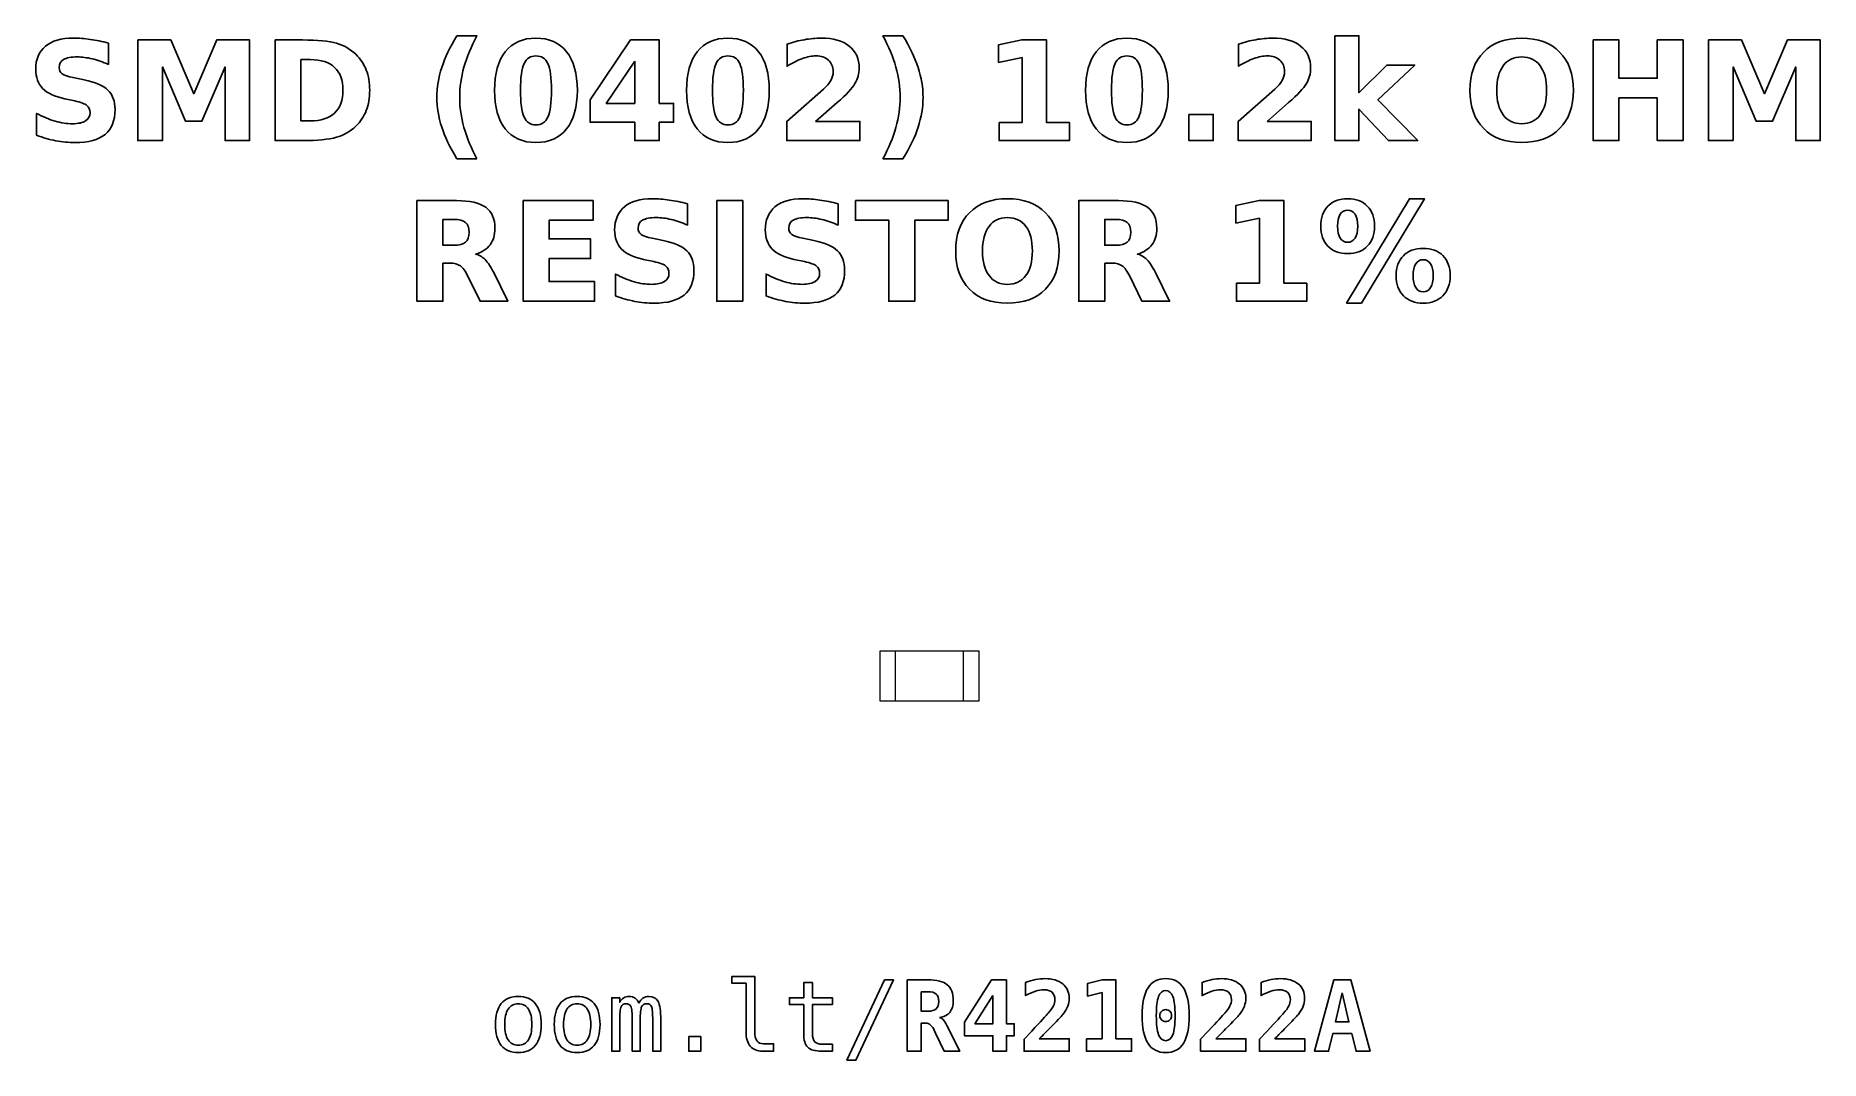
# Model space of a CAD drawing. Header units: centimetres. Extents: x -11.41 to -9.59, y -15.24 to -14.2.
import ezdxf

# ---------------------------------------------------------------- set-up
doc = ezdxf.new("R2010")
doc.units = ezdxf.units.CM
doc.header["$MEASUREMENT"] = 0
doc.layers.add('Layer 1', color=7, linetype='Continuous')

msp = doc.modelspace()

# ---------------------------------------------------------------- linework, layer by layer
at = {"layer": 'Layer 1', "color": 7, "lineweight": 9}
for points in [[(-10.5508, -14.8754), (-10.4492, -14.8754), (-10.4492, -14.8246), (-10.5508, -14.8246), (-10.5508, -14.8754)], [(-10.535, -14.8754), (-10.465, -14.8754), (-10.465, -14.8246), (-10.535, -14.8246), (-10.535, -14.8754)]]:
    msp.add_lwpolyline(points, close=True, dxfattribs=at)
at = {"layer": 'Layer 1', "color": 250}
for points, knots in [([(-11.33985, -14.20284), (-11.33985, -14.20284), (-11.33985, -14.22459), (-11.33985, -14.22459), (-11.33985, -14.22459), (-11.3455, -14.22207), (-11.35102, -14.22017), (-11.35638, -14.21888), (-11.35638, -14.21888), (-11.36177, -14.21758), (-11.36685, -14.21695), (-11.37162, -14.21695), (-11.37162, -14.21695), (-11.37795, -14.21695), (-11.38265, -14.21782), (-11.38569, -14.21956), (-11.38569, -14.21956), (-11.38872, -14.22132), (-11.39023, -14.22403), (-11.39023, -14.2277), (-11.39023, -14.2277), (-11.39023, -14.23045), (-11.38922, -14.23261), (-11.38717, -14.23414), (-11.38717, -14.23414), (-11.38512, -14.23567), (-11.38141, -14.23701), (-11.37602, -14.23811), (-11.37602, -14.23811), (-11.37602, -14.23811), (-11.36473, -14.24037), (-11.36473, -14.24037), (-11.36473, -14.24037), (-11.35328, -14.24268), (-11.34517, -14.24616), (-11.34035, -14.25086), (-11.34035, -14.25086), (-11.33552, -14.25554), (-11.3331, -14.2622), (-11.3331, -14.27083), (-11.3331, -14.27083), (-11.3331, -14.28219), (-11.33646, -14.29063), (-11.34319, -14.29616), (-11.34319, -14.29616), (-11.34992, -14.30168), (-11.36019, -14.30446), (-11.37402, -14.30446), (-11.37402, -14.30446), (-11.38056, -14.30446), (-11.3871, -14.30385), (-11.39366, -14.3026), (-11.39366, -14.3026), (-11.40022, -14.30135), (-11.40681, -14.29952), (-11.41337, -14.2971), (-11.41337, -14.2971), (-11.41337, -14.2971), (-11.41337, -14.27471), (-11.41337, -14.27471), (-11.41337, -14.27471), (-11.40681, -14.27819), (-11.40046, -14.28082), (-11.39432, -14.28259), (-11.39432, -14.28259), (-11.38818, -14.28435), (-11.38228, -14.28524), (-11.37659, -14.28524), (-11.37659, -14.28524), (-11.3708, -14.28524), (-11.36636, -14.28428), (-11.36328, -14.28235), (-11.36328, -14.28235), (-11.36019, -14.28042), (-11.35867, -14.27767), (-11.35867, -14.27407), (-11.35867, -14.27407), (-11.35867, -14.27087), (-11.3597, -14.26838), (-11.36179, -14.26664), (-11.36179, -14.26664), (-11.36389, -14.2649), (-11.36805, -14.26333), (-11.37431, -14.26196), (-11.37431, -14.26196), (-11.37431, -14.26196), (-11.38458, -14.25968), (-11.38458, -14.25968), (-11.38458, -14.25968), (-11.39486, -14.25747), (-11.40239, -14.25397), (-11.40714, -14.24914), (-11.40714, -14.24914), (-11.41189, -14.24432), (-11.41426, -14.23781), (-11.41426, -14.22965), (-11.41426, -14.22965), (-11.41426, -14.21939), (-11.41095, -14.21151), (-11.40434, -14.20601), (-11.40434, -14.20601), (-11.39773, -14.20048), (-11.38823, -14.19773), (-11.37581, -14.19773), (-11.37581, -14.19773), (-11.37017, -14.19773), (-11.36436, -14.19816), (-11.35838, -14.199), (-11.35838, -14.199), (-11.35241, -14.19985), (-11.34623, -14.20112), (-11.33985, -14.20284)], [0, 0, 0, 0, 0.0357143, 0.0357143, 0.0357143, 0.0357143, 0.0714286, 0.0714286, 0.0714286, 0.0714286, 0.1071429, 0.1071429, 0.1071429, 0.1071429, 0.1428571, 0.1428571, 0.1428571, 0.1428571, 0.1785714, 0.1785714, 0.1785714, 0.1785714, 0.2142857, 0.2142857, 0.2142857, 0.2142857, 0.25, 0.25, 0.25, 0.25, 0.2857143, 0.2857143, 0.2857143, 0.2857143, 0.3214286, 0.3214286, 0.3214286, 0.3214286, 0.3571429, 0.3571429, 0.3571429, 0.3571429, 0.3928571, 0.3928571, 0.3928571, 0.3928571, 0.4285714, 0.4285714, 0.4285714, 0.4285714, 0.4642857, 0.4642857, 0.4642857, 0.4642857, 0.5, 0.5, 0.5, 0.5, 0.5357143, 0.5357143, 0.5357143, 0.5357143, 0.5714286, 0.5714286, 0.5714286, 0.5714286, 0.6071429, 0.6071429, 0.6071429, 0.6071429, 0.6428571, 0.6428571, 0.6428571, 0.6428571, 0.6785714, 0.6785714, 0.6785714, 0.6785714, 0.7142857, 0.7142857, 0.7142857, 0.7142857, 0.75, 0.75, 0.75, 0.75, 0.7857143, 0.7857143, 0.7857143, 0.7857143, 0.8214286, 0.8214286, 0.8214286, 0.8214286, 0.8571429, 0.8571429, 0.8571429, 0.8571429, 0.8928571, 0.8928571, 0.8928571, 0.8928571, 0.9285714, 0.9285714, 0.9285714, 0.9285714, 0.9642857, 0.9642857, 0.9642857, 0.9642857, 1, 1, 1, 1]), ([(-11.30982, -14.19959), (-11.30982, -14.19959), (-11.27607, -14.19959), (-11.27607, -14.19959), (-11.27607, -14.19959), (-11.27607, -14.19959), (-11.25262, -14.25465), (-11.25262, -14.25465), (-11.25262, -14.25465), (-11.25262, -14.25465), (-11.22906, -14.19959), (-11.22906, -14.19959), (-11.22906, -14.19959), (-11.22906, -14.19959), (-11.19538, -14.19959), (-11.19538, -14.19959), (-11.19538, -14.19959), (-11.19538, -14.19959), (-11.19538, -14.30246), (-11.19538, -14.30246), (-11.19538, -14.30246), (-11.19538, -14.30246), (-11.22045, -14.30246), (-11.22045, -14.30246), (-11.22045, -14.30246), (-11.22045, -14.30246), (-11.22045, -14.22722), (-11.22045, -14.22722), (-11.22045, -14.22722), (-11.22045, -14.22722), (-11.24416, -14.28268), (-11.24416, -14.28268), (-11.24416, -14.28268), (-11.24416, -14.28268), (-11.26097, -14.28268), (-11.26097, -14.28268), (-11.26097, -14.28268), (-11.26097, -14.28268), (-11.28468, -14.22722), (-11.28468, -14.22722), (-11.28468, -14.22722), (-11.28468, -14.22722), (-11.28468, -14.30246), (-11.28468, -14.30246), (-11.28468, -14.30246), (-11.28468, -14.30246), (-11.30982, -14.30246), (-11.30982, -14.30246), (-11.30982, -14.30246), (-11.30982, -14.30246), (-11.30982, -14.19959), (-11.30982, -14.19959)], [0, 0, 0, 0, 0.0769231, 0.0769231, 0.0769231, 0.0769231, 0.1538462, 0.1538462, 0.1538462, 0.1538462, 0.2307692, 0.2307692, 0.2307692, 0.2307692, 0.3076923, 0.3076923, 0.3076923, 0.3076923, 0.3846154, 0.3846154, 0.3846154, 0.3846154, 0.4615385, 0.4615385, 0.4615385, 0.4615385, 0.5384615, 0.5384615, 0.5384615, 0.5384615, 0.6153846, 0.6153846, 0.6153846, 0.6153846, 0.6923077, 0.6923077, 0.6923077, 0.6923077, 0.7692308, 0.7692308, 0.7692308, 0.7692308, 0.8461538, 0.8461538, 0.8461538, 0.8461538, 0.9230769, 0.9230769, 0.9230769, 0.9230769, 1, 1, 1, 1]), ([(-11.16939, -14.19959), (-11.16939, -14.19959), (-11.1414, -14.19959), (-11.1414, -14.19959), (-11.1414, -14.19959), (-11.12579, -14.19959), (-11.11417, -14.2007), (-11.10653, -14.20293), (-11.10653, -14.20293), (-11.09888, -14.20516), (-11.09232, -14.20893), (-11.08684, -14.21427), (-11.08684, -14.21427), (-11.08202, -14.2189), (-11.07845, -14.22426), (-11.07609, -14.23033), (-11.07609, -14.23033), (-11.07377, -14.23637), (-11.07259, -14.24324), (-11.07259, -14.25093), (-11.07259, -14.25093), (-11.07259, -14.25869), (-11.07377, -14.26561), (-11.07609, -14.2717), (-11.07609, -14.2717), (-11.07845, -14.27779), (-11.08202, -14.28315), (-11.08684, -14.28778), (-11.08684, -14.28778), (-11.09237, -14.29312), (-11.09898, -14.29689), (-11.10669, -14.29912), (-11.10669, -14.29912), (-11.11441, -14.30135), (-11.12598, -14.30246), (-11.1414, -14.30246), (-11.1414, -14.30246), (-11.1414, -14.30246), (-11.16939, -14.30246), (-11.16939, -14.30246), (-11.16939, -14.30246), (-11.16939, -14.30246), (-11.16939, -14.19959), (-11.16939, -14.19959)], [0, 0, 0, 0, 0.0909091, 0.0909091, 0.0909091, 0.0909091, 0.1818182, 0.1818182, 0.1818182, 0.1818182, 0.2727273, 0.2727273, 0.2727273, 0.2727273, 0.3636364, 0.3636364, 0.3636364, 0.3636364, 0.4545455, 0.4545455, 0.4545455, 0.4545455, 0.5454545, 0.5454545, 0.5454545, 0.5454545, 0.6363636, 0.6363636, 0.6363636, 0.6363636, 0.7272727, 0.7272727, 0.7272727, 0.7272727, 0.8181818, 0.8181818, 0.8181818, 0.8181818, 0.9090909, 0.9090909, 0.9090909, 0.9090909, 1, 1, 1, 1]), ([(-10.9629, -14.32106), (-10.9629, -14.32106), (-10.98336, -14.32106), (-10.98336, -14.32106), (-10.98336, -14.32106), (-10.99039, -14.30973), (-10.99559, -14.29893), (-10.99893, -14.2887), (-10.99893, -14.2887), (-11.00229, -14.27849), (-11.00396, -14.26836), (-11.00396, -14.25829), (-11.00396, -14.25829), (-11.00396, -14.24823), (-11.00227, -14.23804), (-10.99891, -14.22774), (-10.99891, -14.22774), (-10.99552, -14.21742), (-10.99035, -14.20665), (-10.98336, -14.19538), (-10.98336, -14.19538), (-10.98336, -14.19538), (-10.9629, -14.19538), (-10.9629, -14.19538), (-10.9629, -14.19538), (-10.96878, -14.20627), (-10.97318, -14.21692), (-10.97612, -14.22732), (-10.97612, -14.22732), (-10.97906, -14.23771), (-10.98054, -14.24799), (-10.98054, -14.25815), (-10.98054, -14.25815), (-10.98054, -14.26831), (-10.97908, -14.27859), (-10.97617, -14.28903), (-10.97617, -14.28903), (-10.97325, -14.29945), (-10.96883, -14.31013), (-10.9629, -14.32106)], [0, 0, 0, 0, 0.1, 0.1, 0.1, 0.1, 0.2, 0.2, 0.2, 0.2, 0.3, 0.3, 0.3, 0.3, 0.4, 0.4, 0.4, 0.4, 0.5, 0.5, 0.5, 0.5, 0.6, 0.6, 0.6, 0.6, 0.7, 0.7, 0.7, 0.7, 0.8, 0.8, 0.8, 0.8, 0.9, 0.9, 0.9, 0.9, 1, 1, 1, 1]), ([(-10.86017, -14.25112), (-10.86017, -14.26817), (-10.86384, -14.28132), (-10.8712, -14.29058), (-10.8712, -14.29058), (-10.87854, -14.29983), (-10.88898, -14.30446), (-10.90248, -14.30446), (-10.90248, -14.30446), (-10.91603, -14.30446), (-10.92649, -14.29983), (-10.93383, -14.29058), (-10.93383, -14.29058), (-10.94119, -14.28132), (-10.94486, -14.26817), (-10.94486, -14.25112), (-10.94486, -14.25112), (-10.94486, -14.23405), (-10.94119, -14.22087), (-10.93383, -14.21161), (-10.93383, -14.21161), (-10.92649, -14.20237), (-10.91603, -14.19773), (-10.90248, -14.19773), (-10.90248, -14.19773), (-10.88898, -14.19773), (-10.87854, -14.20237), (-10.8712, -14.21161), (-10.8712, -14.21161), (-10.86384, -14.22087), (-10.86017, -14.23405), (-10.86017, -14.25112)], [0, 0, 0, 0, 0.125, 0.125, 0.125, 0.125, 0.25, 0.25, 0.25, 0.25, 0.375, 0.375, 0.375, 0.375, 0.5, 0.5, 0.5, 0.5, 0.625, 0.625, 0.625, 0.625, 0.75, 0.75, 0.75, 0.75, 0.875, 0.875, 0.875, 0.875, 1, 1, 1, 1]), ([(-10.80587, -14.19959), (-10.80587, -14.19959), (-10.77637, -14.19959), (-10.77637, -14.19959), (-10.77637, -14.19959), (-10.77637, -14.19959), (-10.77637, -14.2645), (-10.77637, -14.2645), (-10.77637, -14.2645), (-10.77637, -14.2645), (-10.7617, -14.2645), (-10.7617, -14.2645), (-10.7617, -14.2645), (-10.7617, -14.2645), (-10.7617, -14.28372), (-10.7617, -14.28372), (-10.7617, -14.28372), (-10.7617, -14.28372), (-10.77637, -14.28372), (-10.77637, -14.28372), (-10.77637, -14.28372), (-10.77637, -14.28372), (-10.77637, -14.30246), (-10.77637, -14.30246), (-10.77637, -14.30246), (-10.77637, -14.30246), (-10.80144, -14.30246), (-10.80144, -14.30246), (-10.80144, -14.30246), (-10.80144, -14.30246), (-10.80144, -14.28372), (-10.80144, -14.28372), (-10.80144, -14.28372), (-10.80144, -14.28372), (-10.84707, -14.28372), (-10.84707, -14.28372), (-10.84707, -14.28372), (-10.84707, -14.28372), (-10.84707, -14.26097), (-10.84707, -14.26097), (-10.84707, -14.26097), (-10.84707, -14.26097), (-10.80587, -14.19959), (-10.80587, -14.19959)], [0, 0, 0, 0, 0.0909091, 0.0909091, 0.0909091, 0.0909091, 0.1818182, 0.1818182, 0.1818182, 0.1818182, 0.2727273, 0.2727273, 0.2727273, 0.2727273, 0.3636364, 0.3636364, 0.3636364, 0.3636364, 0.4545455, 0.4545455, 0.4545455, 0.4545455, 0.5454545, 0.5454545, 0.5454545, 0.5454545, 0.6363636, 0.6363636, 0.6363636, 0.6363636, 0.7272727, 0.7272727, 0.7272727, 0.7272727, 0.8181818, 0.8181818, 0.8181818, 0.8181818, 0.9090909, 0.9090909, 0.9090909, 0.9090909, 1, 1, 1, 1]), ([(-10.66379, -14.25112), (-10.66379, -14.26817), (-10.66746, -14.28132), (-10.67482, -14.29058), (-10.67482, -14.29058), (-10.68216, -14.29983), (-10.6926, -14.30446), (-10.7061, -14.30446), (-10.7061, -14.30446), (-10.71965, -14.30446), (-10.73011, -14.29983), (-10.73745, -14.29058), (-10.73745, -14.29058), (-10.74481, -14.28132), (-10.74848, -14.26817), (-10.74848, -14.25112), (-10.74848, -14.25112), (-10.74848, -14.23405), (-10.74481, -14.22087), (-10.73745, -14.21161), (-10.73745, -14.21161), (-10.73011, -14.20237), (-10.71965, -14.19773), (-10.7061, -14.19773), (-10.7061, -14.19773), (-10.6926, -14.19773), (-10.68216, -14.20237), (-10.67482, -14.21161), (-10.67482, -14.21161), (-10.66746, -14.22087), (-10.66379, -14.23405), (-10.66379, -14.25112)], [0, 0, 0, 0, 0.125, 0.125, 0.125, 0.125, 0.25, 0.25, 0.25, 0.25, 0.375, 0.375, 0.375, 0.375, 0.5, 0.5, 0.5, 0.5, 0.625, 0.625, 0.625, 0.625, 0.75, 0.75, 0.75, 0.75, 0.875, 0.875, 0.875, 0.875, 1, 1, 1, 1]), ([(-10.61638, -14.28296), (-10.61638, -14.28296), (-10.5711, -14.28296), (-10.5711, -14.28296), (-10.5711, -14.28296), (-10.5711, -14.28296), (-10.5711, -14.30246), (-10.5711, -14.30246), (-10.5711, -14.30246), (-10.5711, -14.30246), (-10.64587, -14.30246), (-10.64587, -14.30246), (-10.64587, -14.30246), (-10.64587, -14.30246), (-10.64587, -14.28296), (-10.64587, -14.28296), (-10.64587, -14.28296), (-10.64587, -14.28296), (-10.60831, -14.24983), (-10.60831, -14.24983), (-10.60831, -14.24983), (-10.60495, -14.24679), (-10.60248, -14.24383), (-10.60088, -14.24094), (-10.60088, -14.24094), (-10.59926, -14.23804), (-10.59846, -14.23503), (-10.59846, -14.2319), (-10.59846, -14.2319), (-10.59846, -14.22708), (-10.60008, -14.2232), (-10.60332, -14.22026), (-10.60332, -14.22026), (-10.60655, -14.21732), (-10.61085, -14.21587), (-10.61624, -14.21587), (-10.61624, -14.21587), (-10.62037, -14.21587), (-10.62489, -14.21676), (-10.62981, -14.21852), (-10.62981, -14.21852), (-10.63472, -14.22029), (-10.63999, -14.22292), (-10.64559, -14.2264), (-10.64559, -14.2264), (-10.64559, -14.2264), (-10.64559, -14.2038), (-10.64559, -14.2038), (-10.64559, -14.2038), (-10.63961, -14.20183), (-10.63371, -14.20032), (-10.62788, -14.19929), (-10.62788, -14.19929), (-10.62204, -14.19825), (-10.61633, -14.19773), (-10.61071, -14.19773), (-10.61071, -14.19773), (-10.59841, -14.19773), (-10.58884, -14.20044), (-10.58202, -14.20587), (-10.58202, -14.20587), (-10.5752, -14.21128), (-10.57179, -14.21883), (-10.57179, -14.22854), (-10.57179, -14.22854), (-10.57179, -14.23414), (-10.57324, -14.23936), (-10.57614, -14.24421), (-10.57614, -14.24421), (-10.57903, -14.24905), (-10.58512, -14.25554), (-10.59439, -14.26368), (-10.59439, -14.26368), (-10.59439, -14.26368), (-10.61638, -14.28296), (-10.61638, -14.28296)], [0, 0, 0, 0, 0.0526316, 0.0526316, 0.0526316, 0.0526316, 0.1052632, 0.1052632, 0.1052632, 0.1052632, 0.1578947, 0.1578947, 0.1578947, 0.1578947, 0.2105263, 0.2105263, 0.2105263, 0.2105263, 0.2631579, 0.2631579, 0.2631579, 0.2631579, 0.3157895, 0.3157895, 0.3157895, 0.3157895, 0.3684211, 0.3684211, 0.3684211, 0.3684211, 0.4210526, 0.4210526, 0.4210526, 0.4210526, 0.4736842, 0.4736842, 0.4736842, 0.4736842, 0.5263158, 0.5263158, 0.5263158, 0.5263158, 0.5789474, 0.5789474, 0.5789474, 0.5789474, 0.6315789, 0.6315789, 0.6315789, 0.6315789, 0.6842105, 0.6842105, 0.6842105, 0.6842105, 0.7368421, 0.7368421, 0.7368421, 0.7368421, 0.7894737, 0.7894737, 0.7894737, 0.7894737, 0.8421053, 0.8421053, 0.8421053, 0.8421053, 0.8947368, 0.8947368, 0.8947368, 0.8947368, 0.9473684, 0.9473684, 0.9473684, 0.9473684, 1, 1, 1, 1]), ([(-10.54756, -14.32106), (-10.54168, -14.31013), (-10.53726, -14.29945), (-10.53432, -14.28903), (-10.53432, -14.28903), (-10.53138, -14.27859), (-10.52992, -14.26831), (-10.52992, -14.25815), (-10.52992, -14.25815), (-10.52992, -14.24799), (-10.53138, -14.23771), (-10.53432, -14.22732), (-10.53432, -14.22732), (-10.53726, -14.21692), (-10.54168, -14.20627), (-10.54756, -14.19538), (-10.54756, -14.19538), (-10.54756, -14.19538), (-10.5271, -14.19538), (-10.5271, -14.19538), (-10.5271, -14.19538), (-10.52012, -14.20665), (-10.51494, -14.21742), (-10.51155, -14.22774), (-10.51155, -14.22774), (-10.50819, -14.23804), (-10.5065, -14.24823), (-10.5065, -14.25829), (-10.5065, -14.25829), (-10.5065, -14.26836), (-10.50817, -14.27849), (-10.51153, -14.2887), (-10.51153, -14.2887), (-10.51487, -14.29893), (-10.52007, -14.30973), (-10.5271, -14.32106), (-10.5271, -14.32106), (-10.5271, -14.32106), (-10.54756, -14.32106), (-10.54756, -14.32106)], [0, 0, 0, 0, 0.1, 0.1, 0.1, 0.1, 0.2, 0.2, 0.2, 0.2, 0.3, 0.3, 0.3, 0.3, 0.4, 0.4, 0.4, 0.4, 0.5, 0.5, 0.5, 0.5, 0.6, 0.6, 0.6, 0.6, 0.7, 0.7, 0.7, 0.7, 0.8, 0.8, 0.8, 0.8, 0.9, 0.9, 0.9, 0.9, 1, 1, 1, 1]), ([(-10.4287, -14.28414), (-10.4287, -14.28414), (-10.40527, -14.28414), (-10.40527, -14.28414), (-10.40527, -14.28414), (-10.40527, -14.28414), (-10.40527, -14.21765), (-10.40527, -14.21765), (-10.40527, -14.21765), (-10.40527, -14.21765), (-10.42931, -14.22262), (-10.42931, -14.22262), (-10.42931, -14.22262), (-10.42931, -14.22262), (-10.42931, -14.20455), (-10.42931, -14.20455), (-10.42931, -14.20455), (-10.42931, -14.20455), (-10.40541, -14.19959), (-10.40541, -14.19959), (-10.40541, -14.19959), (-10.40541, -14.19959), (-10.3802, -14.19959), (-10.3802, -14.19959), (-10.3802, -14.19959), (-10.3802, -14.19959), (-10.3802, -14.28414), (-10.3802, -14.28414), (-10.3802, -14.28414), (-10.3802, -14.28414), (-10.35678, -14.28414), (-10.35678, -14.28414), (-10.35678, -14.28414), (-10.35678, -14.28414), (-10.35678, -14.30246), (-10.35678, -14.30246), (-10.35678, -14.30246), (-10.35678, -14.30246), (-10.4287, -14.30246), (-10.4287, -14.30246), (-10.4287, -14.30246), (-10.4287, -14.30246), (-10.4287, -14.28414), (-10.4287, -14.28414)], [0, 0, 0, 0, 0.0909091, 0.0909091, 0.0909091, 0.0909091, 0.1818182, 0.1818182, 0.1818182, 0.1818182, 0.2727273, 0.2727273, 0.2727273, 0.2727273, 0.3636364, 0.3636364, 0.3636364, 0.3636364, 0.4545455, 0.4545455, 0.4545455, 0.4545455, 0.5454545, 0.5454545, 0.5454545, 0.5454545, 0.6363636, 0.6363636, 0.6363636, 0.6363636, 0.7272727, 0.7272727, 0.7272727, 0.7272727, 0.8181818, 0.8181818, 0.8181818, 0.8181818, 0.9090909, 0.9090909, 0.9090909, 0.9090909, 1, 1, 1, 1]), ([(-10.2556, -14.25112), (-10.2556, -14.26817), (-10.25927, -14.28132), (-10.26663, -14.29058), (-10.26663, -14.29058), (-10.27397, -14.29983), (-10.28441, -14.30446), (-10.29791, -14.30446), (-10.29791, -14.30446), (-10.31146, -14.30446), (-10.32192, -14.29983), (-10.32926, -14.29058), (-10.32926, -14.29058), (-10.33662, -14.28132), (-10.34029, -14.26817), (-10.34029, -14.25112), (-10.34029, -14.25112), (-10.34029, -14.23405), (-10.33662, -14.22087), (-10.32926, -14.21161), (-10.32926, -14.21161), (-10.32192, -14.20237), (-10.31146, -14.19773), (-10.29791, -14.19773), (-10.29791, -14.19773), (-10.28441, -14.19773), (-10.27397, -14.20237), (-10.26663, -14.21161), (-10.26663, -14.21161), (-10.25927, -14.22087), (-10.2556, -14.23405), (-10.2556, -14.25112)], [0, 0, 0, 0, 0.125, 0.125, 0.125, 0.125, 0.25, 0.25, 0.25, 0.25, 0.375, 0.375, 0.375, 0.375, 0.5, 0.5, 0.5, 0.5, 0.625, 0.625, 0.625, 0.625, 0.75, 0.75, 0.75, 0.75, 0.875, 0.875, 0.875, 0.875, 1, 1, 1, 1]), ([(-10.15459, -14.28296), (-10.15459, -14.28296), (-10.10931, -14.28296), (-10.10931, -14.28296), (-10.10931, -14.28296), (-10.10931, -14.28296), (-10.10931, -14.30246), (-10.10931, -14.30246), (-10.10931, -14.30246), (-10.10931, -14.30246), (-10.18408, -14.30246), (-10.18408, -14.30246), (-10.18408, -14.30246), (-10.18408, -14.30246), (-10.18408, -14.28296), (-10.18408, -14.28296), (-10.18408, -14.28296), (-10.18408, -14.28296), (-10.14652, -14.24983), (-10.14652, -14.24983), (-10.14652, -14.24983), (-10.14316, -14.24679), (-10.14069, -14.24383), (-10.13909, -14.24094), (-10.13909, -14.24094), (-10.13747, -14.23804), (-10.13667, -14.23503), (-10.13667, -14.2319), (-10.13667, -14.2319), (-10.13667, -14.22708), (-10.13829, -14.2232), (-10.14153, -14.22026), (-10.14153, -14.22026), (-10.14476, -14.21732), (-10.14906, -14.21587), (-10.15445, -14.21587), (-10.15445, -14.21587), (-10.15858, -14.21587), (-10.1631, -14.21676), (-10.16802, -14.21852), (-10.16802, -14.21852), (-10.17293, -14.22029), (-10.1782, -14.22292), (-10.1838, -14.2264), (-10.1838, -14.2264), (-10.1838, -14.2264), (-10.1838, -14.2038), (-10.1838, -14.2038), (-10.1838, -14.2038), (-10.17782, -14.20183), (-10.17192, -14.20032), (-10.16609, -14.19929), (-10.16609, -14.19929), (-10.16025, -14.19825), (-10.15454, -14.19773), (-10.14892, -14.19773), (-10.14892, -14.19773), (-10.13662, -14.19773), (-10.12705, -14.20044), (-10.12023, -14.20587), (-10.12023, -14.20587), (-10.11341, -14.21128), (-10.11, -14.21883), (-10.11, -14.22854), (-10.11, -14.22854), (-10.11, -14.23414), (-10.11145, -14.23936), (-10.11435, -14.24421), (-10.11435, -14.24421), (-10.11724, -14.24905), (-10.12333, -14.25554), (-10.1326, -14.26368), (-10.1326, -14.26368), (-10.1326, -14.26368), (-10.15459, -14.28296), (-10.15459, -14.28296)], [0, 0, 0, 0, 0.0526316, 0.0526316, 0.0526316, 0.0526316, 0.1052632, 0.1052632, 0.1052632, 0.1052632, 0.1578947, 0.1578947, 0.1578947, 0.1578947, 0.2105263, 0.2105263, 0.2105263, 0.2105263, 0.2631579, 0.2631579, 0.2631579, 0.2631579, 0.3157895, 0.3157895, 0.3157895, 0.3157895, 0.3684211, 0.3684211, 0.3684211, 0.3684211, 0.4210526, 0.4210526, 0.4210526, 0.4210526, 0.4736842, 0.4736842, 0.4736842, 0.4736842, 0.5263158, 0.5263158, 0.5263158, 0.5263158, 0.5789474, 0.5789474, 0.5789474, 0.5789474, 0.6315789, 0.6315789, 0.6315789, 0.6315789, 0.6842105, 0.6842105, 0.6842105, 0.6842105, 0.7368421, 0.7368421, 0.7368421, 0.7368421, 0.7894737, 0.7894737, 0.7894737, 0.7894737, 0.8421053, 0.8421053, 0.8421053, 0.8421053, 0.8947368, 0.8947368, 0.8947368, 0.8947368, 0.9473684, 0.9473684, 0.9473684, 0.9473684, 1, 1, 1, 1]), ([(-10.08521, -14.19524), (-10.08521, -14.19524), (-10.06054, -14.19524), (-10.06054, -14.19524), (-10.06054, -14.19524), (-10.06054, -14.19524), (-10.06054, -14.25361), (-10.06054, -14.25361), (-10.06054, -14.25361), (-10.06054, -14.25361), (-10.03215, -14.2253), (-10.03215, -14.2253), (-10.03215, -14.2253), (-10.03215, -14.2253), (-10.00348, -14.2253), (-10.00348, -14.2253), (-10.00348, -14.2253), (-10.00348, -14.2253), (-10.04118, -14.26071), (-10.04118, -14.26071), (-10.04118, -14.26071), (-10.04118, -14.26071), (-10.00052, -14.30246), (-10.00052, -14.30246), (-10.00052, -14.30246), (-10.00052, -14.30246), (-10.03043, -14.30246), (-10.03043, -14.30246), (-10.03043, -14.30246), (-10.03043, -14.30246), (-10.06054, -14.27029), (-10.06054, -14.27029), (-10.06054, -14.27029), (-10.06054, -14.27029), (-10.06054, -14.30246), (-10.06054, -14.30246), (-10.06054, -14.30246), (-10.06054, -14.30246), (-10.08521, -14.30246), (-10.08521, -14.30246), (-10.08521, -14.30246), (-10.08521, -14.30246), (-10.08521, -14.19524), (-10.08521, -14.19524)], [0, 0, 0, 0, 0.0909091, 0.0909091, 0.0909091, 0.0909091, 0.1818182, 0.1818182, 0.1818182, 0.1818182, 0.2727273, 0.2727273, 0.2727273, 0.2727273, 0.3636364, 0.3636364, 0.3636364, 0.3636364, 0.4545455, 0.4545455, 0.4545455, 0.4545455, 0.5454545, 0.5454545, 0.5454545, 0.5454545, 0.6363636, 0.6363636, 0.6363636, 0.6363636, 0.7272727, 0.7272727, 0.7272727, 0.7272727, 0.8181818, 0.8181818, 0.8181818, 0.8181818, 0.9090909, 0.9090909, 0.9090909, 0.9090909, 1, 1, 1, 1]), ([(-9.89414, -14.19773), (-9.87761, -14.19773), (-9.86465, -14.20246), (-9.85529, -14.21194), (-9.85529, -14.21194), (-9.84591, -14.22139), (-9.84123, -14.23444), (-9.84123, -14.25112), (-9.84123, -14.25112), (-9.84123, -14.26775), (-9.84591, -14.2808), (-9.85529, -14.29025), (-9.85529, -14.29025), (-9.86465, -14.29973), (-9.87761, -14.30446), (-9.89414, -14.30446), (-9.89414, -14.30446), (-9.91063, -14.30446), (-9.92356, -14.29973), (-9.93297, -14.29025), (-9.93297, -14.29025), (-9.94235, -14.2808), (-9.94706, -14.26775), (-9.94706, -14.25112), (-9.94706, -14.25112), (-9.94706, -14.23444), (-9.94235, -14.22139), (-9.93297, -14.21194), (-9.93297, -14.21194), (-9.92356, -14.20246), (-9.91063, -14.19773), (-9.89414, -14.19773)], [0, 0, 0, 0, 0.125, 0.125, 0.125, 0.125, 0.25, 0.25, 0.25, 0.25, 0.375, 0.375, 0.375, 0.375, 0.5, 0.5, 0.5, 0.5, 0.625, 0.625, 0.625, 0.625, 0.75, 0.75, 0.75, 0.75, 0.875, 0.875, 0.875, 0.875, 1, 1, 1, 1]), ([(-9.82116, -14.19959), (-9.82116, -14.19959), (-9.79463, -14.19959), (-9.79463, -14.19959), (-9.79463, -14.19959), (-9.79463, -14.19959), (-9.79463, -14.2388), (-9.79463, -14.2388), (-9.79463, -14.2388), (-9.79463, -14.2388), (-9.7555, -14.2388), (-9.7555, -14.2388), (-9.7555, -14.2388), (-9.7555, -14.2388), (-9.7555, -14.19959), (-9.7555, -14.19959), (-9.7555, -14.19959), (-9.7555, -14.19959), (-9.72897, -14.19959), (-9.72897, -14.19959), (-9.72897, -14.19959), (-9.72897, -14.19959), (-9.72897, -14.30246), (-9.72897, -14.30246), (-9.72897, -14.30246), (-9.72897, -14.30246), (-9.7555, -14.30246), (-9.7555, -14.30246), (-9.7555, -14.30246), (-9.7555, -14.30246), (-9.7555, -14.25886), (-9.7555, -14.25886), (-9.7555, -14.25886), (-9.7555, -14.25886), (-9.79463, -14.25886), (-9.79463, -14.25886), (-9.79463, -14.25886), (-9.79463, -14.25886), (-9.79463, -14.30246), (-9.79463, -14.30246), (-9.79463, -14.30246), (-9.79463, -14.30246), (-9.82116, -14.30246), (-9.82116, -14.30246), (-9.82116, -14.30246), (-9.82116, -14.30246), (-9.82116, -14.19959), (-9.82116, -14.19959)], [0, 0, 0, 0, 0.0833333, 0.0833333, 0.0833333, 0.0833333, 0.1666667, 0.1666667, 0.1666667, 0.1666667, 0.25, 0.25, 0.25, 0.25, 0.3333333, 0.3333333, 0.3333333, 0.3333333, 0.4166667, 0.4166667, 0.4166667, 0.4166667, 0.5, 0.5, 0.5, 0.5, 0.5833333, 0.5833333, 0.5833333, 0.5833333, 0.6666667, 0.6666667, 0.6666667, 0.6666667, 0.75, 0.75, 0.75, 0.75, 0.8333333, 0.8333333, 0.8333333, 0.8333333, 0.9166667, 0.9166667, 0.9166667, 0.9166667, 1, 1, 1, 1]), ([(-9.70307, -14.19959), (-9.70307, -14.19959), (-9.66932, -14.19959), (-9.66932, -14.19959), (-9.66932, -14.19959), (-9.66932, -14.19959), (-9.64587, -14.25465), (-9.64587, -14.25465), (-9.64587, -14.25465), (-9.64587, -14.25465), (-9.62231, -14.19959), (-9.62231, -14.19959), (-9.62231, -14.19959), (-9.62231, -14.19959), (-9.58863, -14.19959), (-9.58863, -14.19959), (-9.58863, -14.19959), (-9.58863, -14.19959), (-9.58863, -14.30246), (-9.58863, -14.30246), (-9.58863, -14.30246), (-9.58863, -14.30246), (-9.6137, -14.30246), (-9.6137, -14.30246), (-9.6137, -14.30246), (-9.6137, -14.30246), (-9.6137, -14.22722), (-9.6137, -14.22722), (-9.6137, -14.22722), (-9.6137, -14.22722), (-9.63741, -14.28268), (-9.63741, -14.28268), (-9.63741, -14.28268), (-9.63741, -14.28268), (-9.65422, -14.28268), (-9.65422, -14.28268), (-9.65422, -14.28268), (-9.65422, -14.28268), (-9.67793, -14.22722), (-9.67793, -14.22722), (-9.67793, -14.22722), (-9.67793, -14.22722), (-9.67793, -14.30246), (-9.67793, -14.30246), (-9.67793, -14.30246), (-9.67793, -14.30246), (-9.70307, -14.30246), (-9.70307, -14.30246), (-9.70307, -14.30246), (-9.70307, -14.30246), (-9.70307, -14.19959), (-9.70307, -14.19959)], [0, 0, 0, 0, 0.0769231, 0.0769231, 0.0769231, 0.0769231, 0.1538462, 0.1538462, 0.1538462, 0.1538462, 0.2307692, 0.2307692, 0.2307692, 0.2307692, 0.3076923, 0.3076923, 0.3076923, 0.3076923, 0.3846154, 0.3846154, 0.3846154, 0.3846154, 0.4615385, 0.4615385, 0.4615385, 0.4615385, 0.5384615, 0.5384615, 0.5384615, 0.5384615, 0.6153846, 0.6153846, 0.6153846, 0.6153846, 0.6923077, 0.6923077, 0.6923077, 0.6923077, 0.7692308, 0.7692308, 0.7692308, 0.7692308, 0.8461538, 0.8461538, 0.8461538, 0.8461538, 0.9230769, 0.9230769, 0.9230769, 0.9230769, 1, 1, 1, 1]), ([(-11.14286, -14.21965), (-11.14286, -14.21965), (-11.14286, -14.2824), (-11.14286, -14.2824), (-11.14286, -14.2824), (-11.14286, -14.2824), (-11.13336, -14.2824), (-11.13336, -14.2824), (-11.13336, -14.2824), (-11.12252, -14.2824), (-11.11424, -14.27972), (-11.10853, -14.27433), (-11.10853, -14.27433), (-11.10281, -14.26897), (-11.09994, -14.26116), (-11.09994, -14.25093), (-11.09994, -14.25093), (-11.09994, -14.24072), (-11.10279, -14.23296), (-11.10848, -14.22765), (-11.10848, -14.22765), (-11.11417, -14.22231), (-11.12247, -14.21965), (-11.13336, -14.21965), (-11.13336, -14.21965), (-11.13336, -14.21965), (-11.14286, -14.21965), (-11.14286, -14.21965)], [0, 0, 0, 0, 0.1428571, 0.1428571, 0.1428571, 0.1428571, 0.2857143, 0.2857143, 0.2857143, 0.2857143, 0.4285714, 0.4285714, 0.4285714, 0.4285714, 0.5714286, 0.5714286, 0.5714286, 0.5714286, 0.7142857, 0.7142857, 0.7142857, 0.7142857, 0.8571429, 0.8571429, 0.8571429, 0.8571429, 1, 1, 1, 1]), ([(-10.8867, -14.25093), (-10.8867, -14.23807), (-10.8879, -14.22901), (-10.89032, -14.22374), (-10.89032, -14.22374), (-10.89272, -14.2185), (-10.89679, -14.21587), (-10.90248, -14.21587), (-10.90248, -14.21587), (-10.90817, -14.21587), (-10.91224, -14.2185), (-10.91469, -14.22374), (-10.91469, -14.22374), (-10.91711, -14.22901), (-10.91833, -14.23807), (-10.91833, -14.25093), (-10.91833, -14.25093), (-10.91833, -14.26391), (-10.91711, -14.27309), (-10.91469, -14.2784), (-10.91469, -14.2784), (-10.91224, -14.28374), (-10.90817, -14.2864), (-10.90248, -14.2864), (-10.90248, -14.2864), (-10.89684, -14.2864), (-10.89279, -14.28374), (-10.89034, -14.2784), (-10.89034, -14.2784), (-10.88792, -14.27309), (-10.8867, -14.26391), (-10.8867, -14.25093)], [0, 0, 0, 0, 0.125, 0.125, 0.125, 0.125, 0.25, 0.25, 0.25, 0.25, 0.375, 0.375, 0.375, 0.375, 0.5, 0.5, 0.5, 0.5, 0.625, 0.625, 0.625, 0.625, 0.75, 0.75, 0.75, 0.75, 0.875, 0.875, 0.875, 0.875, 1, 1, 1, 1]), ([(-10.80144, -14.22144), (-10.80144, -14.22144), (-10.83054, -14.2645), (-10.83054, -14.2645), (-10.83054, -14.2645), (-10.83054, -14.2645), (-10.80144, -14.2645), (-10.80144, -14.2645), (-10.80144, -14.2645), (-10.80144, -14.2645), (-10.80144, -14.22144), (-10.80144, -14.22144)], [0, 0, 0, 0, 0.3333333, 0.3333333, 0.3333333, 0.3333333, 0.6666667, 0.6666667, 0.6666667, 0.6666667, 1, 1, 1, 1]), ([(-10.69032, -14.25093), (-10.69032, -14.23807), (-10.69152, -14.22901), (-10.69394, -14.22374), (-10.69394, -14.22374), (-10.69634, -14.2185), (-10.70041, -14.21587), (-10.7061, -14.21587), (-10.7061, -14.21587), (-10.71179, -14.21587), (-10.71586, -14.2185), (-10.71831, -14.22374), (-10.71831, -14.22374), (-10.72073, -14.22901), (-10.72195, -14.23807), (-10.72195, -14.25093), (-10.72195, -14.25093), (-10.72195, -14.26391), (-10.72073, -14.27309), (-10.71831, -14.2784), (-10.71831, -14.2784), (-10.71586, -14.28374), (-10.71179, -14.2864), (-10.7061, -14.2864), (-10.7061, -14.2864), (-10.70046, -14.2864), (-10.69641, -14.28374), (-10.69396, -14.2784), (-10.69396, -14.2784), (-10.69154, -14.27309), (-10.69032, -14.26391), (-10.69032, -14.25093)], [0, 0, 0, 0, 0.125, 0.125, 0.125, 0.125, 0.25, 0.25, 0.25, 0.25, 0.375, 0.375, 0.375, 0.375, 0.5, 0.5, 0.5, 0.5, 0.625, 0.625, 0.625, 0.625, 0.75, 0.75, 0.75, 0.75, 0.875, 0.875, 0.875, 0.875, 1, 1, 1, 1]), ([(-10.28213, -14.25093), (-10.28213, -14.23807), (-10.28333, -14.22901), (-10.28575, -14.22374), (-10.28575, -14.22374), (-10.28815, -14.2185), (-10.29222, -14.21587), (-10.29791, -14.21587), (-10.29791, -14.21587), (-10.3036, -14.21587), (-10.30767, -14.2185), (-10.31012, -14.22374), (-10.31012, -14.22374), (-10.31254, -14.22901), (-10.31376, -14.23807), (-10.31376, -14.25093), (-10.31376, -14.25093), (-10.31376, -14.26391), (-10.31254, -14.27309), (-10.31012, -14.2784), (-10.31012, -14.2784), (-10.30767, -14.28374), (-10.3036, -14.2864), (-10.29791, -14.2864), (-10.29791, -14.2864), (-10.29227, -14.2864), (-10.28822, -14.28374), (-10.28577, -14.2784), (-10.28577, -14.2784), (-10.28335, -14.27309), (-10.28213, -14.26391), (-10.28213, -14.25093)], [0, 0, 0, 0, 0.125, 0.125, 0.125, 0.125, 0.25, 0.25, 0.25, 0.25, 0.375, 0.375, 0.375, 0.375, 0.5, 0.5, 0.5, 0.5, 0.625, 0.625, 0.625, 0.625, 0.75, 0.75, 0.75, 0.75, 0.875, 0.875, 0.875, 0.875, 1, 1, 1, 1]), ([(-9.89414, -14.21695), (-9.90223, -14.21695), (-9.90849, -14.21993), (-9.91296, -14.22591), (-9.91296, -14.22591), (-9.9174, -14.23188), (-9.91964, -14.24028), (-9.91964, -14.25112), (-9.91964, -14.25112), (-9.91964, -14.26194), (-9.9174, -14.27031), (-9.91296, -14.27628), (-9.91296, -14.27628), (-9.90849, -14.28226), (-9.90223, -14.28524), (-9.89414, -14.28524), (-9.89414, -14.28524), (-9.886, -14.28524), (-9.87973, -14.28226), (-9.87526, -14.27628), (-9.87526, -14.27628), (-9.87081, -14.27031), (-9.86858, -14.26194), (-9.86858, -14.25112), (-9.86858, -14.25112), (-9.86858, -14.24028), (-9.87081, -14.23188), (-9.87526, -14.22591), (-9.87526, -14.22591), (-9.87973, -14.21993), (-9.886, -14.21695), (-9.89414, -14.21695)], [0, 0, 0, 0, 0.125, 0.125, 0.125, 0.125, 0.25, 0.25, 0.25, 0.25, 0.375, 0.375, 0.375, 0.375, 0.5, 0.5, 0.5, 0.5, 0.625, 0.625, 0.625, 0.625, 0.75, 0.75, 0.75, 0.75, 0.875, 0.875, 0.875, 0.875, 1, 1, 1, 1]), ([(-10.23446, -14.27579), (-10.23446, -14.27579), (-10.20964, -14.27579), (-10.20964, -14.27579), (-10.20964, -14.27579), (-10.20964, -14.27579), (-10.20964, -14.30246), (-10.20964, -14.30246), (-10.20964, -14.30246), (-10.20964, -14.30246), (-10.23446, -14.30246), (-10.23446, -14.30246), (-10.23446, -14.30246), (-10.23446, -14.30246), (-10.23446, -14.27579), (-10.23446, -14.27579)], [0, 0, 0, 0, 0.25, 0.25, 0.25, 0.25, 0.5, 0.5, 0.5, 0.5, 0.75, 0.75, 0.75, 0.75, 1, 1, 1, 1]), ([(-10.9977, -14.42779), (-10.9977, -14.42779), (-10.9977, -14.46671), (-10.9977, -14.46671), (-10.9977, -14.46671), (-10.9977, -14.46671), (-11.02423, -14.46671), (-11.02423, -14.46671), (-11.02423, -14.46671), (-11.02423, -14.46671), (-11.02423, -14.36384), (-11.02423, -14.36384), (-11.02423, -14.36384), (-11.02423, -14.36384), (-10.98371, -14.36384), (-10.98371, -14.36384), (-10.98371, -14.36384), (-10.97016, -14.36384), (-10.96021, -14.36612), (-10.95391, -14.37066), (-10.95391, -14.37066), (-10.94759, -14.3752), (-10.94443, -14.3824), (-10.94443, -14.39223), (-10.94443, -14.39223), (-10.94443, -14.39902), (-10.94608, -14.40462), (-10.94935, -14.40897), (-10.94935, -14.40897), (-10.95264, -14.41335), (-10.9576, -14.41657), (-10.96421, -14.41862), (-10.96421, -14.41862), (-10.96059, -14.41946), (-10.95732, -14.42132), (-10.95445, -14.42424), (-10.95445, -14.42424), (-10.95158, -14.42715), (-10.94869, -14.43157), (-10.94575, -14.4375), (-10.94575, -14.4375), (-10.94575, -14.4375), (-10.93133, -14.46671), (-10.93133, -14.46671), (-10.93133, -14.46671), (-10.93133, -14.46671), (-10.9596, -14.46671), (-10.9596, -14.46671), (-10.9596, -14.46671), (-10.9596, -14.46671), (-10.97214, -14.44115), (-10.97214, -14.44115), (-10.97214, -14.44115), (-10.97465, -14.43602), (-10.97722, -14.43249), (-10.97983, -14.43061), (-10.97983, -14.43061), (-10.98242, -14.42873), (-10.98587, -14.42779), (-10.9902, -14.42779), (-10.9902, -14.42779), (-10.9902, -14.42779), (-10.9977, -14.42779), (-10.9977, -14.42779)], [0, 0, 0, 0, 0.0625, 0.0625, 0.0625, 0.0625, 0.125, 0.125, 0.125, 0.125, 0.1875, 0.1875, 0.1875, 0.1875, 0.25, 0.25, 0.25, 0.25, 0.3125, 0.3125, 0.3125, 0.3125, 0.375, 0.375, 0.375, 0.375, 0.4375, 0.4375, 0.4375, 0.4375, 0.5, 0.5, 0.5, 0.5, 0.5625, 0.5625, 0.5625, 0.5625, 0.625, 0.625, 0.625, 0.625, 0.6875, 0.6875, 0.6875, 0.6875, 0.75, 0.75, 0.75, 0.75, 0.8125, 0.8125, 0.8125, 0.8125, 0.875, 0.875, 0.875, 0.875, 0.9375, 0.9375, 0.9375, 0.9375, 1, 1, 1, 1]), ([(-10.91558, -14.36384), (-10.91558, -14.36384), (-10.84399, -14.36384), (-10.84399, -14.36384), (-10.84399, -14.36384), (-10.84399, -14.36384), (-10.84399, -14.3839), (-10.84399, -14.3839), (-10.84399, -14.3839), (-10.84399, -14.3839), (-10.88905, -14.3839), (-10.88905, -14.3839), (-10.88905, -14.3839), (-10.88905, -14.3839), (-10.88905, -14.40305), (-10.88905, -14.40305), (-10.88905, -14.40305), (-10.88905, -14.40305), (-10.8467, -14.40305), (-10.8467, -14.40305), (-10.8467, -14.40305), (-10.8467, -14.40305), (-10.8467, -14.42311), (-10.8467, -14.42311), (-10.8467, -14.42311), (-10.8467, -14.42311), (-10.88905, -14.42311), (-10.88905, -14.42311), (-10.88905, -14.42311), (-10.88905, -14.42311), (-10.88905, -14.44665), (-10.88905, -14.44665), (-10.88905, -14.44665), (-10.88905, -14.44665), (-10.84249, -14.44665), (-10.84249, -14.44665), (-10.84249, -14.44665), (-10.84249, -14.44665), (-10.84249, -14.46671), (-10.84249, -14.46671), (-10.84249, -14.46671), (-10.84249, -14.46671), (-10.91558, -14.46671), (-10.91558, -14.46671), (-10.91558, -14.46671), (-10.91558, -14.46671), (-10.91558, -14.36384), (-10.91558, -14.36384)], [0, 0, 0, 0, 0.0833333, 0.0833333, 0.0833333, 0.0833333, 0.1666667, 0.1666667, 0.1666667, 0.1666667, 0.25, 0.25, 0.25, 0.25, 0.3333333, 0.3333333, 0.3333333, 0.3333333, 0.4166667, 0.4166667, 0.4166667, 0.4166667, 0.5, 0.5, 0.5, 0.5, 0.5833333, 0.5833333, 0.5833333, 0.5833333, 0.6666667, 0.6666667, 0.6666667, 0.6666667, 0.75, 0.75, 0.75, 0.75, 0.8333333, 0.8333333, 0.8333333, 0.8333333, 0.9166667, 0.9166667, 0.9166667, 0.9166667, 1, 1, 1, 1]), ([(-10.74759, -14.36709), (-10.74759, -14.36709), (-10.74759, -14.38884), (-10.74759, -14.38884), (-10.74759, -14.38884), (-10.75324, -14.38632), (-10.75876, -14.38442), (-10.76412, -14.38313), (-10.76412, -14.38313), (-10.76951, -14.38183), (-10.77459, -14.3812), (-10.77936, -14.3812), (-10.77936, -14.3812), (-10.78569, -14.3812), (-10.79039, -14.38207), (-10.79343, -14.38381), (-10.79343, -14.38381), (-10.79646, -14.38557), (-10.79797, -14.38828), (-10.79797, -14.39195), (-10.79797, -14.39195), (-10.79797, -14.3947), (-10.79696, -14.39686), (-10.79491, -14.39839), (-10.79491, -14.39839), (-10.79286, -14.39992), (-10.78915, -14.40126), (-10.78376, -14.40236), (-10.78376, -14.40236), (-10.78376, -14.40236), (-10.77247, -14.40462), (-10.77247, -14.40462), (-10.77247, -14.40462), (-10.76102, -14.40693), (-10.75291, -14.41041), (-10.74809, -14.41511), (-10.74809, -14.41511), (-10.74326, -14.41979), (-10.74084, -14.42645), (-10.74084, -14.43508), (-10.74084, -14.43508), (-10.74084, -14.44644), (-10.7442, -14.45488), (-10.75093, -14.46041), (-10.75093, -14.46041), (-10.75766, -14.46593), (-10.76793, -14.46871), (-10.78176, -14.46871), (-10.78176, -14.46871), (-10.7883, -14.46871), (-10.79484, -14.4681), (-10.8014, -14.46685), (-10.8014, -14.46685), (-10.80796, -14.4656), (-10.81455, -14.46377), (-10.82111, -14.46135), (-10.82111, -14.46135), (-10.82111, -14.46135), (-10.82111, -14.43896), (-10.82111, -14.43896), (-10.82111, -14.43896), (-10.81455, -14.44244), (-10.8082, -14.44507), (-10.80206, -14.44684), (-10.80206, -14.44684), (-10.79592, -14.4486), (-10.79002, -14.44949), (-10.78433, -14.44949), (-10.78433, -14.44949), (-10.77854, -14.44949), (-10.7741, -14.44853), (-10.77102, -14.4466), (-10.77102, -14.4466), (-10.76793, -14.44467), (-10.76641, -14.44192), (-10.76641, -14.43832), (-10.76641, -14.43832), (-10.76641, -14.43512), (-10.76744, -14.43263), (-10.76953, -14.43089), (-10.76953, -14.43089), (-10.77163, -14.42915), (-10.77579, -14.42758), (-10.78205, -14.42621), (-10.78205, -14.42621), (-10.78205, -14.42621), (-10.79232, -14.42393), (-10.79232, -14.42393), (-10.79232, -14.42393), (-10.8026, -14.42172), (-10.81013, -14.41822), (-10.81488, -14.41339), (-10.81488, -14.41339), (-10.81963, -14.40857), (-10.822, -14.40206), (-10.822, -14.3939), (-10.822, -14.3939), (-10.822, -14.38364), (-10.81869, -14.37576), (-10.81208, -14.37026), (-10.81208, -14.37026), (-10.80547, -14.36473), (-10.79597, -14.36198), (-10.78355, -14.36198), (-10.78355, -14.36198), (-10.77791, -14.36198), (-10.7721, -14.36241), (-10.76612, -14.36325), (-10.76612, -14.36325), (-10.76015, -14.3641), (-10.75397, -14.36537), (-10.74759, -14.36709)], [0, 0, 0, 0, 0.0357143, 0.0357143, 0.0357143, 0.0357143, 0.0714286, 0.0714286, 0.0714286, 0.0714286, 0.1071429, 0.1071429, 0.1071429, 0.1071429, 0.1428571, 0.1428571, 0.1428571, 0.1428571, 0.1785714, 0.1785714, 0.1785714, 0.1785714, 0.2142857, 0.2142857, 0.2142857, 0.2142857, 0.25, 0.25, 0.25, 0.25, 0.2857143, 0.2857143, 0.2857143, 0.2857143, 0.3214286, 0.3214286, 0.3214286, 0.3214286, 0.3571429, 0.3571429, 0.3571429, 0.3571429, 0.3928571, 0.3928571, 0.3928571, 0.3928571, 0.4285714, 0.4285714, 0.4285714, 0.4285714, 0.4642857, 0.4642857, 0.4642857, 0.4642857, 0.5, 0.5, 0.5, 0.5, 0.5357143, 0.5357143, 0.5357143, 0.5357143, 0.5714286, 0.5714286, 0.5714286, 0.5714286, 0.6071429, 0.6071429, 0.6071429, 0.6071429, 0.6428571, 0.6428571, 0.6428571, 0.6428571, 0.6785714, 0.6785714, 0.6785714, 0.6785714, 0.7142857, 0.7142857, 0.7142857, 0.7142857, 0.75, 0.75, 0.75, 0.75, 0.7857143, 0.7857143, 0.7857143, 0.7857143, 0.8214286, 0.8214286, 0.8214286, 0.8214286, 0.8571429, 0.8571429, 0.8571429, 0.8571429, 0.8928571, 0.8928571, 0.8928571, 0.8928571, 0.9285714, 0.9285714, 0.9285714, 0.9285714, 0.9642857, 0.9642857, 0.9642857, 0.9642857, 1, 1, 1, 1]), ([(-10.71756, -14.36384), (-10.71756, -14.36384), (-10.69103, -14.36384), (-10.69103, -14.36384), (-10.69103, -14.36384), (-10.69103, -14.36384), (-10.69103, -14.46671), (-10.69103, -14.46671), (-10.69103, -14.46671), (-10.69103, -14.46671), (-10.71756, -14.46671), (-10.71756, -14.46671), (-10.71756, -14.46671), (-10.71756, -14.46671), (-10.71756, -14.36384), (-10.71756, -14.36384)], [0, 0, 0, 0, 0.25, 0.25, 0.25, 0.25, 0.5, 0.5, 0.5, 0.5, 0.75, 0.75, 0.75, 0.75, 1, 1, 1, 1]), ([(-10.59348, -14.36709), (-10.59348, -14.36709), (-10.59348, -14.38884), (-10.59348, -14.38884), (-10.59348, -14.38884), (-10.59913, -14.38632), (-10.60465, -14.38442), (-10.61001, -14.38313), (-10.61001, -14.38313), (-10.6154, -14.38183), (-10.62048, -14.3812), (-10.62525, -14.3812), (-10.62525, -14.3812), (-10.63158, -14.3812), (-10.63628, -14.38207), (-10.63932, -14.38381), (-10.63932, -14.38381), (-10.64235, -14.38557), (-10.64386, -14.38828), (-10.64386, -14.39195), (-10.64386, -14.39195), (-10.64386, -14.3947), (-10.64285, -14.39686), (-10.6408, -14.39839), (-10.6408, -14.39839), (-10.63875, -14.39992), (-10.63504, -14.40126), (-10.62965, -14.40236), (-10.62965, -14.40236), (-10.62965, -14.40236), (-10.61836, -14.40462), (-10.61836, -14.40462), (-10.61836, -14.40462), (-10.60691, -14.40693), (-10.5988, -14.41041), (-10.59398, -14.41511), (-10.59398, -14.41511), (-10.58915, -14.41979), (-10.58673, -14.42645), (-10.58673, -14.43508), (-10.58673, -14.43508), (-10.58673, -14.44644), (-10.59009, -14.45488), (-10.59682, -14.46041), (-10.59682, -14.46041), (-10.60355, -14.46593), (-10.61382, -14.46871), (-10.62765, -14.46871), (-10.62765, -14.46871), (-10.63419, -14.46871), (-10.64073, -14.4681), (-10.64729, -14.46685), (-10.64729, -14.46685), (-10.65385, -14.4656), (-10.66044, -14.46377), (-10.667, -14.46135), (-10.667, -14.46135), (-10.667, -14.46135), (-10.667, -14.43896), (-10.667, -14.43896), (-10.667, -14.43896), (-10.66044, -14.44244), (-10.65409, -14.44507), (-10.64795, -14.44684), (-10.64795, -14.44684), (-10.64181, -14.4486), (-10.63591, -14.44949), (-10.63022, -14.44949), (-10.63022, -14.44949), (-10.62443, -14.44949), (-10.61999, -14.44853), (-10.61691, -14.4466), (-10.61691, -14.4466), (-10.61382, -14.44467), (-10.6123, -14.44192), (-10.6123, -14.43832), (-10.6123, -14.43832), (-10.6123, -14.43512), (-10.61333, -14.43263), (-10.61542, -14.43089), (-10.61542, -14.43089), (-10.61752, -14.42915), (-10.62168, -14.42758), (-10.62794, -14.42621), (-10.62794, -14.42621), (-10.62794, -14.42621), (-10.63821, -14.42393), (-10.63821, -14.42393), (-10.63821, -14.42393), (-10.64849, -14.42172), (-10.65602, -14.41822), (-10.66077, -14.41339), (-10.66077, -14.41339), (-10.66552, -14.40857), (-10.66789, -14.40206), (-10.66789, -14.3939), (-10.66789, -14.3939), (-10.66789, -14.38364), (-10.66458, -14.37576), (-10.65797, -14.37026), (-10.65797, -14.37026), (-10.65136, -14.36473), (-10.64186, -14.36198), (-10.62944, -14.36198), (-10.62944, -14.36198), (-10.6238, -14.36198), (-10.61799, -14.36241), (-10.61201, -14.36325), (-10.61201, -14.36325), (-10.60604, -14.3641), (-10.59986, -14.36537), (-10.59348, -14.36709)], [0, 0, 0, 0, 0.0357143, 0.0357143, 0.0357143, 0.0357143, 0.0714286, 0.0714286, 0.0714286, 0.0714286, 0.1071429, 0.1071429, 0.1071429, 0.1071429, 0.1428571, 0.1428571, 0.1428571, 0.1428571, 0.1785714, 0.1785714, 0.1785714, 0.1785714, 0.2142857, 0.2142857, 0.2142857, 0.2142857, 0.25, 0.25, 0.25, 0.25, 0.2857143, 0.2857143, 0.2857143, 0.2857143, 0.3214286, 0.3214286, 0.3214286, 0.3214286, 0.3571429, 0.3571429, 0.3571429, 0.3571429, 0.3928571, 0.3928571, 0.3928571, 0.3928571, 0.4285714, 0.4285714, 0.4285714, 0.4285714, 0.4642857, 0.4642857, 0.4642857, 0.4642857, 0.5, 0.5, 0.5, 0.5, 0.5357143, 0.5357143, 0.5357143, 0.5357143, 0.5714286, 0.5714286, 0.5714286, 0.5714286, 0.6071429, 0.6071429, 0.6071429, 0.6071429, 0.6428571, 0.6428571, 0.6428571, 0.6428571, 0.6785714, 0.6785714, 0.6785714, 0.6785714, 0.7142857, 0.7142857, 0.7142857, 0.7142857, 0.75, 0.75, 0.75, 0.75, 0.7857143, 0.7857143, 0.7857143, 0.7857143, 0.8214286, 0.8214286, 0.8214286, 0.8214286, 0.8571429, 0.8571429, 0.8571429, 0.8571429, 0.8928571, 0.8928571, 0.8928571, 0.8928571, 0.9285714, 0.9285714, 0.9285714, 0.9285714, 0.9642857, 0.9642857, 0.9642857, 0.9642857, 1, 1, 1, 1]), ([(-10.57573, -14.36384), (-10.57573, -14.36384), (-10.48093, -14.36384), (-10.48093, -14.36384), (-10.48093, -14.36384), (-10.48093, -14.36384), (-10.48093, -14.3839), (-10.48093, -14.3839), (-10.48093, -14.3839), (-10.48093, -14.3839), (-10.51503, -14.3839), (-10.51503, -14.3839), (-10.51503, -14.3839), (-10.51503, -14.3839), (-10.51503, -14.46671), (-10.51503, -14.46671), (-10.51503, -14.46671), (-10.51503, -14.46671), (-10.54156, -14.46671), (-10.54156, -14.46671), (-10.54156, -14.46671), (-10.54156, -14.46671), (-10.54156, -14.3839), (-10.54156, -14.3839), (-10.54156, -14.3839), (-10.54156, -14.3839), (-10.57573, -14.3839), (-10.57573, -14.3839), (-10.57573, -14.3839), (-10.57573, -14.3839), (-10.57573, -14.36384), (-10.57573, -14.36384)], [0, 0, 0, 0, 0.125, 0.125, 0.125, 0.125, 0.25, 0.25, 0.25, 0.25, 0.375, 0.375, 0.375, 0.375, 0.5, 0.5, 0.5, 0.5, 0.625, 0.625, 0.625, 0.625, 0.75, 0.75, 0.75, 0.75, 0.875, 0.875, 0.875, 0.875, 1, 1, 1, 1]), ([(-10.4202, -14.36198), (-10.40367, -14.36198), (-10.39071, -14.36671), (-10.38135, -14.37619), (-10.38135, -14.37619), (-10.37197, -14.38564), (-10.36729, -14.39869), (-10.36729, -14.41537), (-10.36729, -14.41537), (-10.36729, -14.432), (-10.37197, -14.44505), (-10.38135, -14.4545), (-10.38135, -14.4545), (-10.39071, -14.46398), (-10.40367, -14.46871), (-10.4202, -14.46871), (-10.4202, -14.46871), (-10.43669, -14.46871), (-10.44962, -14.46398), (-10.45903, -14.4545), (-10.45903, -14.4545), (-10.46841, -14.44505), (-10.47312, -14.432), (-10.47312, -14.41537), (-10.47312, -14.41537), (-10.47312, -14.39869), (-10.46841, -14.38564), (-10.45903, -14.37619), (-10.45903, -14.37619), (-10.44962, -14.36671), (-10.43669, -14.36198), (-10.4202, -14.36198)], [0, 0, 0, 0, 0.125, 0.125, 0.125, 0.125, 0.25, 0.25, 0.25, 0.25, 0.375, 0.375, 0.375, 0.375, 0.5, 0.5, 0.5, 0.5, 0.625, 0.625, 0.625, 0.625, 0.75, 0.75, 0.75, 0.75, 0.875, 0.875, 0.875, 0.875, 1, 1, 1, 1]), ([(-10.32069, -14.42779), (-10.32069, -14.42779), (-10.32069, -14.46671), (-10.32069, -14.46671), (-10.32069, -14.46671), (-10.32069, -14.46671), (-10.34722, -14.46671), (-10.34722, -14.46671), (-10.34722, -14.46671), (-10.34722, -14.46671), (-10.34722, -14.36384), (-10.34722, -14.36384), (-10.34722, -14.36384), (-10.34722, -14.36384), (-10.3067, -14.36384), (-10.3067, -14.36384), (-10.3067, -14.36384), (-10.29315, -14.36384), (-10.2832, -14.36612), (-10.2769, -14.37066), (-10.2769, -14.37066), (-10.27058, -14.3752), (-10.26742, -14.3824), (-10.26742, -14.39223), (-10.26742, -14.39223), (-10.26742, -14.39902), (-10.26907, -14.40462), (-10.27234, -14.40897), (-10.27234, -14.40897), (-10.27563, -14.41335), (-10.28059, -14.41657), (-10.2872, -14.41862), (-10.2872, -14.41862), (-10.28358, -14.41946), (-10.28031, -14.42132), (-10.27744, -14.42424), (-10.27744, -14.42424), (-10.27457, -14.42715), (-10.27168, -14.43157), (-10.26874, -14.4375), (-10.26874, -14.4375), (-10.26874, -14.4375), (-10.25432, -14.46671), (-10.25432, -14.46671), (-10.25432, -14.46671), (-10.25432, -14.46671), (-10.28259, -14.46671), (-10.28259, -14.46671), (-10.28259, -14.46671), (-10.28259, -14.46671), (-10.29513, -14.44115), (-10.29513, -14.44115), (-10.29513, -14.44115), (-10.29764, -14.43602), (-10.30021, -14.43249), (-10.30282, -14.43061), (-10.30282, -14.43061), (-10.30541, -14.42873), (-10.30886, -14.42779), (-10.31319, -14.42779), (-10.31319, -14.42779), (-10.31319, -14.42779), (-10.32069, -14.42779), (-10.32069, -14.42779)], [0, 0, 0, 0, 0.0625, 0.0625, 0.0625, 0.0625, 0.125, 0.125, 0.125, 0.125, 0.1875, 0.1875, 0.1875, 0.1875, 0.25, 0.25, 0.25, 0.25, 0.3125, 0.3125, 0.3125, 0.3125, 0.375, 0.375, 0.375, 0.375, 0.4375, 0.4375, 0.4375, 0.4375, 0.5, 0.5, 0.5, 0.5, 0.5625, 0.5625, 0.5625, 0.5625, 0.625, 0.625, 0.625, 0.625, 0.6875, 0.6875, 0.6875, 0.6875, 0.75, 0.75, 0.75, 0.75, 0.8125, 0.8125, 0.8125, 0.8125, 0.875, 0.875, 0.875, 0.875, 0.9375, 0.9375, 0.9375, 0.9375, 1, 1, 1, 1]), ([(-10.18587, -14.44839), (-10.18587, -14.44839), (-10.16244, -14.44839), (-10.16244, -14.44839), (-10.16244, -14.44839), (-10.16244, -14.44839), (-10.16244, -14.3819), (-10.16244, -14.3819), (-10.16244, -14.3819), (-10.16244, -14.3819), (-10.18648, -14.38687), (-10.18648, -14.38687), (-10.18648, -14.38687), (-10.18648, -14.38687), (-10.18648, -14.3688), (-10.18648, -14.3688), (-10.18648, -14.3688), (-10.18648, -14.3688), (-10.16258, -14.36384), (-10.16258, -14.36384), (-10.16258, -14.36384), (-10.16258, -14.36384), (-10.13737, -14.36384), (-10.13737, -14.36384), (-10.13737, -14.36384), (-10.13737, -14.36384), (-10.13737, -14.44839), (-10.13737, -14.44839), (-10.13737, -14.44839), (-10.13737, -14.44839), (-10.11395, -14.44839), (-10.11395, -14.44839), (-10.11395, -14.44839), (-10.11395, -14.44839), (-10.11395, -14.46671), (-10.11395, -14.46671), (-10.11395, -14.46671), (-10.11395, -14.46671), (-10.18587, -14.46671), (-10.18587, -14.46671), (-10.18587, -14.46671), (-10.18587, -14.46671), (-10.18587, -14.44839), (-10.18587, -14.44839)], [0, 0, 0, 0, 0.0909091, 0.0909091, 0.0909091, 0.0909091, 0.1818182, 0.1818182, 0.1818182, 0.1818182, 0.2727273, 0.2727273, 0.2727273, 0.2727273, 0.3636364, 0.3636364, 0.3636364, 0.3636364, 0.4545455, 0.4545455, 0.4545455, 0.4545455, 0.5454545, 0.5454545, 0.5454545, 0.5454545, 0.6363636, 0.6363636, 0.6363636, 0.6363636, 0.7272727, 0.7272727, 0.7272727, 0.7272727, 0.8181818, 0.8181818, 0.8181818, 0.8181818, 0.9090909, 0.9090909, 0.9090909, 0.9090909, 1, 1, 1, 1]), ([(-10.07218, -14.36198), (-10.06364, -14.36198), (-10.05691, -14.36448), (-10.05202, -14.36946), (-10.05202, -14.36946), (-10.04713, -14.37445), (-10.04469, -14.38127), (-10.04469, -14.38997), (-10.04469, -14.38997), (-10.04469, -14.39865), (-10.04713, -14.40549), (-10.05202, -14.4105), (-10.05202, -14.4105), (-10.05691, -14.41551), (-10.06364, -14.418), (-10.07218, -14.418), (-10.07218, -14.418), (-10.08072, -14.418), (-10.08744, -14.41551), (-10.09233, -14.4105), (-10.09233, -14.4105), (-10.09723, -14.40549), (-10.09967, -14.39865), (-10.09967, -14.38997), (-10.09967, -14.38997), (-10.09967, -14.38127), (-10.09723, -14.37445), (-10.09233, -14.36946), (-10.09233, -14.36946), (-10.08744, -14.36448), (-10.08072, -14.36198), (-10.07218, -14.36198)], [0, 0, 0, 0, 0.125, 0.125, 0.125, 0.125, 0.25, 0.25, 0.25, 0.25, 0.375, 0.375, 0.375, 0.375, 0.5, 0.5, 0.5, 0.5, 0.625, 0.625, 0.625, 0.625, 0.75, 0.75, 0.75, 0.75, 0.875, 0.875, 0.875, 0.875, 1, 1, 1, 1]), ([(-10.05804, -14.46871), (-10.05804, -14.46871), (-10.07326, -14.46871), (-10.07326, -14.46871), (-10.07326, -14.46871), (-10.07326, -14.46871), (-10.00898, -14.36198), (-10.00898, -14.36198), (-10.00898, -14.36198), (-10.00898, -14.36198), (-9.9937, -14.36198), (-9.9937, -14.36198), (-9.9937, -14.36198), (-9.9937, -14.36198), (-10.05804, -14.46871), (-10.05804, -14.46871)], [0, 0, 0, 0, 0.25, 0.25, 0.25, 0.25, 0.5, 0.5, 0.5, 0.5, 0.75, 0.75, 0.75, 0.75, 1, 1, 1, 1]), ([(-10.98653, -14.40947), (-10.98098, -14.40947), (-10.97698, -14.40843), (-10.97458, -14.40636), (-10.97458, -14.40636), (-10.97216, -14.40429), (-10.97096, -14.40088), (-10.97096, -14.39615), (-10.97096, -14.39615), (-10.97096, -14.39147), (-10.97216, -14.38811), (-10.97458, -14.38609), (-10.97458, -14.38609), (-10.97698, -14.38407), (-10.98098, -14.38306), (-10.98653, -14.38306), (-10.98653, -14.38306), (-10.98653, -14.38306), (-10.9977, -14.38306), (-10.9977, -14.38306), (-10.9977, -14.38306), (-10.9977, -14.38306), (-10.9977, -14.40947), (-10.9977, -14.40947), (-10.9977, -14.40947), (-10.9977, -14.40947), (-10.98653, -14.40947), (-10.98653, -14.40947)], [0, 0, 0, 0, 0.1428571, 0.1428571, 0.1428571, 0.1428571, 0.2857143, 0.2857143, 0.2857143, 0.2857143, 0.4285714, 0.4285714, 0.4285714, 0.4285714, 0.5714286, 0.5714286, 0.5714286, 0.5714286, 0.7142857, 0.7142857, 0.7142857, 0.7142857, 0.8571429, 0.8571429, 0.8571429, 0.8571429, 1, 1, 1, 1]), ([(-10.4202, -14.3812), (-10.42829, -14.3812), (-10.43455, -14.38418), (-10.43902, -14.39016), (-10.43902, -14.39016), (-10.44346, -14.39613), (-10.4457, -14.40453), (-10.4457, -14.41537), (-10.4457, -14.41537), (-10.4457, -14.42619), (-10.44346, -14.43456), (-10.43902, -14.44053), (-10.43902, -14.44053), (-10.43455, -14.44651), (-10.42829, -14.44949), (-10.4202, -14.44949), (-10.4202, -14.44949), (-10.41206, -14.44949), (-10.40579, -14.44651), (-10.40132, -14.44053), (-10.40132, -14.44053), (-10.39687, -14.43456), (-10.39464, -14.42619), (-10.39464, -14.41537), (-10.39464, -14.41537), (-10.39464, -14.40453), (-10.39687, -14.39613), (-10.40132, -14.39016), (-10.40132, -14.39016), (-10.40579, -14.38418), (-10.41206, -14.3812), (-10.4202, -14.3812)], [0, 0, 0, 0, 0.125, 0.125, 0.125, 0.125, 0.25, 0.25, 0.25, 0.25, 0.375, 0.375, 0.375, 0.375, 0.5, 0.5, 0.5, 0.5, 0.625, 0.625, 0.625, 0.625, 0.75, 0.75, 0.75, 0.75, 0.875, 0.875, 0.875, 0.875, 1, 1, 1, 1]), ([(-10.30952, -14.40947), (-10.30397, -14.40947), (-10.29997, -14.40843), (-10.29757, -14.40636), (-10.29757, -14.40636), (-10.29515, -14.40429), (-10.29395, -14.40088), (-10.29395, -14.39615), (-10.29395, -14.39615), (-10.29395, -14.39147), (-10.29515, -14.38811), (-10.29757, -14.38609), (-10.29757, -14.38609), (-10.29997, -14.38407), (-10.30397, -14.38306), (-10.30952, -14.38306), (-10.30952, -14.38306), (-10.30952, -14.38306), (-10.32069, -14.38306), (-10.32069, -14.38306), (-10.32069, -14.38306), (-10.32069, -14.38306), (-10.32069, -14.40947), (-10.32069, -14.40947), (-10.32069, -14.40947), (-10.32069, -14.40947), (-10.30952, -14.40947), (-10.30952, -14.40947)], [0, 0, 0, 0, 0.1428571, 0.1428571, 0.1428571, 0.1428571, 0.2857143, 0.2857143, 0.2857143, 0.2857143, 0.4285714, 0.4285714, 0.4285714, 0.4285714, 0.5714286, 0.5714286, 0.5714286, 0.5714286, 0.7142857, 0.7142857, 0.7142857, 0.7142857, 0.8571429, 0.8571429, 0.8571429, 0.8571429, 1, 1, 1, 1]), ([(-10.07218, -14.37355), (-10.07547, -14.37355), (-10.07803, -14.37499), (-10.07982, -14.37783), (-10.07982, -14.37783), (-10.08161, -14.38068), (-10.0825, -14.38473), (-10.0825, -14.38997), (-10.0825, -14.38997), (-10.0825, -14.39524), (-10.08161, -14.39933), (-10.07982, -14.4022), (-10.07982, -14.4022), (-10.07803, -14.40507), (-10.07547, -14.4065), (-10.07218, -14.4065), (-10.07218, -14.4065), (-10.06886, -14.4065), (-10.06632, -14.40507), (-10.06456, -14.4022), (-10.06456, -14.4022), (-10.06279, -14.39933), (-10.0619, -14.39524), (-10.0619, -14.38997), (-10.0619, -14.38997), (-10.0619, -14.38473), (-10.06279, -14.38068), (-10.06458, -14.37783), (-10.06458, -14.37783), (-10.06637, -14.37499), (-10.06891, -14.37355), (-10.07218, -14.37355)], [0, 0, 0, 0, 0.125, 0.125, 0.125, 0.125, 0.25, 0.25, 0.25, 0.25, 0.375, 0.375, 0.375, 0.375, 0.5, 0.5, 0.5, 0.5, 0.625, 0.625, 0.625, 0.625, 0.75, 0.75, 0.75, 0.75, 0.875, 0.875, 0.875, 0.875, 1, 1, 1, 1]), ([(-9.99487, -14.41269), (-9.98634, -14.41269), (-9.97961, -14.41516), (-9.97469, -14.42012), (-9.97469, -14.42012), (-9.96978, -14.42508), (-9.96731, -14.4319), (-9.96731, -14.4406), (-9.96731, -14.4406), (-9.96731, -14.44928), (-9.96978, -14.45613), (-9.97469, -14.46116), (-9.97469, -14.46116), (-9.97961, -14.46619), (-9.98634, -14.46871), (-9.99487, -14.46871), (-9.99487, -14.46871), (-10.00341, -14.46871), (-10.01016, -14.46619), (-10.0151, -14.46116), (-10.0151, -14.46116), (-10.02004, -14.45613), (-10.02251, -14.44928), (-10.02251, -14.4406), (-10.02251, -14.4406), (-10.02251, -14.43195), (-10.02004, -14.42515), (-10.0151, -14.42017), (-10.0151, -14.42017), (-10.01016, -14.41518), (-10.00341, -14.41269), (-9.99487, -14.41269)], [0, 0, 0, 0, 0.125, 0.125, 0.125, 0.125, 0.25, 0.25, 0.25, 0.25, 0.375, 0.375, 0.375, 0.375, 0.5, 0.5, 0.5, 0.5, 0.625, 0.625, 0.625, 0.625, 0.75, 0.75, 0.75, 0.75, 0.875, 0.875, 0.875, 0.875, 1, 1, 1, 1]), ([(-9.99487, -14.42426), (-9.99814, -14.42426), (-10.00066, -14.42567), (-10.00247, -14.42849), (-10.00247, -14.42849), (-10.00426, -14.43131), (-10.00515, -14.43536), (-10.00515, -14.4406), (-10.00515, -14.4406), (-10.00515, -14.44587), (-10.00426, -14.44994), (-10.00249, -14.45276), (-10.00249, -14.45276), (-10.00073, -14.45559), (-9.99819, -14.457), (-9.99487, -14.457), (-9.99487, -14.457), (-9.99156, -14.457), (-9.98904, -14.45559), (-9.98728, -14.45276), (-9.98728, -14.45276), (-9.98554, -14.44994), (-9.98467, -14.44587), (-9.98467, -14.4406), (-9.98467, -14.4406), (-9.98467, -14.43536), (-9.98556, -14.43131), (-9.98732, -14.42849), (-9.98732, -14.42849), (-9.98909, -14.42567), (-9.9916, -14.42426), (-9.99487, -14.42426)], [0, 0, 0, 0, 0.125, 0.125, 0.125, 0.125, 0.25, 0.25, 0.25, 0.25, 0.375, 0.375, 0.375, 0.375, 0.5, 0.5, 0.5, 0.5, 0.625, 0.625, 0.625, 0.625, 0.75, 0.75, 0.75, 0.75, 0.875, 0.875, 0.875, 0.875, 1, 1, 1, 1]), ([(-10.67864, -15.2138), (-10.67864, -15.21784), (-10.6779, -15.22087), (-10.67642, -15.22292), (-10.67642, -15.22292), (-10.67494, -15.22497), (-10.67275, -15.226), (-10.66985, -15.226), (-10.66985, -15.226), (-10.66985, -15.226), (-10.65935, -15.226), (-10.65935, -15.226), (-10.65935, -15.226), (-10.65935, -15.226), (-10.65935, -15.23362), (-10.65935, -15.23362), (-10.65935, -15.23362), (-10.65935, -15.23362), (-10.67072, -15.23362), (-10.67072, -15.23362), (-10.67072, -15.23362), (-10.6761, -15.23362), (-10.68025, -15.23189), (-10.6832, -15.22844), (-10.6832, -15.22844), (-10.68615, -15.22499), (-10.68762, -15.2201), (-10.68762, -15.2138), (-10.68762, -15.2138), (-10.68762, -15.2138), (-10.68762, -15.16413), (-10.68762, -15.16413), (-10.68762, -15.16413), (-10.68762, -15.16413), (-10.70202, -15.16413), (-10.70202, -15.16413), (-10.70202, -15.16413), (-10.70202, -15.16413), (-10.70202, -15.1571), (-10.70202, -15.1571), (-10.70202, -15.1571), (-10.70202, -15.1571), (-10.67864, -15.1571), (-10.67864, -15.1571), (-10.67864, -15.1571), (-10.67864, -15.1571), (-10.67864, -15.2138), (-10.67864, -15.2138)], [0, 0, 0, 0, 0.0833333, 0.0833333, 0.0833333, 0.0833333, 0.1666667, 0.1666667, 0.1666667, 0.1666667, 0.25, 0.25, 0.25, 0.25, 0.3333333, 0.3333333, 0.3333333, 0.3333333, 0.4166667, 0.4166667, 0.4166667, 0.4166667, 0.5, 0.5, 0.5, 0.5, 0.5833333, 0.5833333, 0.5833333, 0.5833333, 0.6666667, 0.6666667, 0.6666667, 0.6666667, 0.75, 0.75, 0.75, 0.75, 0.8333333, 0.8333333, 0.8333333, 0.8333333, 0.9166667, 0.9166667, 0.9166667, 0.9166667, 1, 1, 1, 1]), ([(-10.61964, -15.1634), (-10.61964, -15.1634), (-10.61964, -15.17893), (-10.61964, -15.17893), (-10.61964, -15.17893), (-10.61964, -15.17893), (-10.59922, -15.17893), (-10.59922, -15.17893), (-10.59922, -15.17893), (-10.59922, -15.17893), (-10.59922, -15.18592), (-10.59922, -15.18592), (-10.59922, -15.18592), (-10.59922, -15.18592), (-10.61964, -15.18592), (-10.61964, -15.18592), (-10.61964, -15.18592), (-10.61964, -15.18592), (-10.61964, -15.2156), (-10.61964, -15.2156), (-10.61964, -15.2156), (-10.61964, -15.21964), (-10.61888, -15.22245), (-10.61734, -15.22404), (-10.61734, -15.22404), (-10.61581, -15.22564), (-10.61314, -15.22644), (-10.60934, -15.22644), (-10.60934, -15.22644), (-10.60934, -15.22644), (-10.59922, -15.22644), (-10.59922, -15.22644), (-10.59922, -15.22644), (-10.59922, -15.22644), (-10.59922, -15.23362), (-10.59922, -15.23362), (-10.59922, -15.23362), (-10.59922, -15.23362), (-10.61021, -15.23362), (-10.61021, -15.23362), (-10.61021, -15.23362), (-10.61696, -15.23362), (-10.62171, -15.23227), (-10.62448, -15.22957), (-10.62448, -15.22957), (-10.62724, -15.22687), (-10.62863, -15.2222), (-10.62863, -15.2156), (-10.62863, -15.2156), (-10.62863, -15.2156), (-10.62863, -15.18592), (-10.62863, -15.18592), (-10.62863, -15.18592), (-10.62863, -15.18592), (-10.64323, -15.18592), (-10.64323, -15.18592), (-10.64323, -15.18592), (-10.64323, -15.18592), (-10.64323, -15.17893), (-10.64323, -15.17893), (-10.64323, -15.17893), (-10.64323, -15.17893), (-10.62863, -15.17893), (-10.62863, -15.17893), (-10.62863, -15.17893), (-10.62863, -15.17893), (-10.62863, -15.1634), (-10.62863, -15.1634), (-10.62863, -15.1634), (-10.62863, -15.1634), (-10.61964, -15.1634), (-10.61964, -15.1634)], [0, 0, 0, 0, 0.0555556, 0.0555556, 0.0555556, 0.0555556, 0.1111111, 0.1111111, 0.1111111, 0.1111111, 0.1666667, 0.1666667, 0.1666667, 0.1666667, 0.2222222, 0.2222222, 0.2222222, 0.2222222, 0.2777778, 0.2777778, 0.2777778, 0.2777778, 0.3333333, 0.3333333, 0.3333333, 0.3333333, 0.3888889, 0.3888889, 0.3888889, 0.3888889, 0.4444444, 0.4444444, 0.4444444, 0.4444444, 0.5, 0.5, 0.5, 0.5, 0.5555556, 0.5555556, 0.5555556, 0.5555556, 0.6111111, 0.6111111, 0.6111111, 0.6111111, 0.6666667, 0.6666667, 0.6666667, 0.6666667, 0.7222222, 0.7222222, 0.7222222, 0.7222222, 0.7777778, 0.7777778, 0.7777778, 0.7777778, 0.8333333, 0.8333333, 0.8333333, 0.8333333, 0.8888889, 0.8888889, 0.8888889, 0.8888889, 0.9444444, 0.9444444, 0.9444444, 0.9444444, 1, 1, 1, 1]), ([(-10.546, -15.16071), (-10.546, -15.16071), (-10.53671, -15.16071), (-10.53671, -15.16071), (-10.53671, -15.16071), (-10.53671, -15.16071), (-10.5751, -15.2429), (-10.5751, -15.2429), (-10.5751, -15.2429), (-10.5751, -15.2429), (-10.58444, -15.2429), (-10.58444, -15.2429), (-10.58444, -15.2429), (-10.58444, -15.2429), (-10.546, -15.16071), (-10.546, -15.16071)], [0, 0, 0, 0, 0.25, 0.25, 0.25, 0.25, 0.5, 0.5, 0.5, 0.5, 0.75, 0.75, 0.75, 0.75, 1, 1, 1, 1]), ([(-10.48981, -15.1992), (-10.48837, -15.19948), (-10.48712, -15.20017), (-10.48607, -15.20123), (-10.48607, -15.20123), (-10.48501, -15.20228), (-10.48372, -15.20435), (-10.48219, -15.2074), (-10.48219, -15.2074), (-10.48219, -15.2074), (-10.46899, -15.23362), (-10.46899, -15.23362), (-10.46899, -15.23362), (-10.46899, -15.23362), (-10.48482, -15.23362), (-10.48482, -15.23362), (-10.48482, -15.23362), (-10.48482, -15.23362), (-10.49361, -15.21522), (-10.49361, -15.21522), (-10.49361, -15.21522), (-10.49387, -15.2147), (-10.49422, -15.21398), (-10.49464, -15.21307), (-10.49464, -15.21307), (-10.49721, -15.20757), (-10.50024, -15.20482), (-10.50372, -15.20482), (-10.50372, -15.20482), (-10.50372, -15.20482), (-10.50831, -15.20482), (-10.50831, -15.20482), (-10.50831, -15.20482), (-10.50831, -15.20482), (-10.50831, -15.23362), (-10.50831, -15.23362), (-10.50831, -15.23362), (-10.50831, -15.23362), (-10.52271, -15.23362), (-10.52271, -15.23362), (-10.52271, -15.23362), (-10.52271, -15.23362), (-10.52271, -15.16071), (-10.52271, -15.16071), (-10.52271, -15.16071), (-10.52271, -15.16071), (-10.50191, -15.16071), (-10.50191, -15.16071), (-10.50191, -15.16071), (-10.49254, -15.16071), (-10.48581, -15.16238), (-10.48172, -15.1657), (-10.48172, -15.1657), (-10.47764, -15.16901), (-10.47559, -15.17441), (-10.47559, -15.18191), (-10.47559, -15.18191), (-10.47559, -15.18692), (-10.4768, -15.19092), (-10.47926, -15.19388), (-10.47926, -15.19388), (-10.48169, -15.19683), (-10.48521, -15.19862), (-10.48981, -15.1992)], [0, 0, 0, 0, 0.0625, 0.0625, 0.0625, 0.0625, 0.125, 0.125, 0.125, 0.125, 0.1875, 0.1875, 0.1875, 0.1875, 0.25, 0.25, 0.25, 0.25, 0.3125, 0.3125, 0.3125, 0.3125, 0.375, 0.375, 0.375, 0.375, 0.4375, 0.4375, 0.4375, 0.4375, 0.5, 0.5, 0.5, 0.5, 0.5625, 0.5625, 0.5625, 0.5625, 0.625, 0.625, 0.625, 0.625, 0.6875, 0.6875, 0.6875, 0.6875, 0.75, 0.75, 0.75, 0.75, 0.8125, 0.8125, 0.8125, 0.8125, 0.875, 0.875, 0.875, 0.875, 0.9375, 0.9375, 0.9375, 0.9375, 1, 1, 1, 1]), ([(-10.43636, -15.16071), (-10.43636, -15.16071), (-10.42128, -15.16071), (-10.42128, -15.16071), (-10.42128, -15.16071), (-10.42128, -15.16071), (-10.42128, -15.20553), (-10.42128, -15.20553), (-10.42128, -15.20553), (-10.42128, -15.20553), (-10.41328, -15.20553), (-10.41328, -15.20553), (-10.41328, -15.20553), (-10.41328, -15.20553), (-10.41328, -15.21789), (-10.41328, -15.21789), (-10.41328, -15.21789), (-10.41328, -15.21789), (-10.42128, -15.21789), (-10.42128, -15.21789), (-10.42128, -15.21789), (-10.42128, -15.21789), (-10.42128, -15.23362), (-10.42128, -15.23362), (-10.42128, -15.23362), (-10.42128, -15.23362), (-10.4351, -15.23362), (-10.4351, -15.23362), (-10.4351, -15.23362), (-10.4351, -15.23362), (-10.4351, -15.21789), (-10.4351, -15.21789), (-10.4351, -15.21789), (-10.4351, -15.21789), (-10.46402, -15.21789), (-10.46402, -15.21789), (-10.46402, -15.21789), (-10.46402, -15.21789), (-10.46402, -15.20392), (-10.46402, -15.20392), (-10.46402, -15.20392), (-10.46402, -15.20392), (-10.43636, -15.16071), (-10.43636, -15.16071)], [0, 0, 0, 0, 0.0909091, 0.0909091, 0.0909091, 0.0909091, 0.1818182, 0.1818182, 0.1818182, 0.1818182, 0.2727273, 0.2727273, 0.2727273, 0.2727273, 0.3636364, 0.3636364, 0.3636364, 0.3636364, 0.4545455, 0.4545455, 0.4545455, 0.4545455, 0.5454545, 0.5454545, 0.5454545, 0.5454545, 0.6363636, 0.6363636, 0.6363636, 0.6363636, 0.7272727, 0.7272727, 0.7272727, 0.7272727, 0.8181818, 0.8181818, 0.8181818, 0.8181818, 0.9090909, 0.9090909, 0.9090909, 0.9090909, 1, 1, 1, 1]), ([(-10.3876, -15.22092), (-10.3876, -15.22092), (-10.35688, -15.22092), (-10.35688, -15.22092), (-10.35688, -15.22092), (-10.35688, -15.22092), (-10.35688, -15.23362), (-10.35688, -15.23362), (-10.35688, -15.23362), (-10.35688, -15.23362), (-10.40317, -15.23362), (-10.40317, -15.23362), (-10.40317, -15.23362), (-10.40317, -15.23362), (-10.40317, -15.2213), (-10.40317, -15.2213), (-10.40317, -15.2213), (-10.40317, -15.2213), (-10.39536, -15.21302), (-10.39536, -15.21302), (-10.39536, -15.21302), (-10.38609, -15.20315), (-10.38045, -15.19708), (-10.37847, -15.1948), (-10.37847, -15.1948), (-10.37604, -15.192), (-10.37427, -15.18952), (-10.3732, -15.18735), (-10.3732, -15.18735), (-10.37212, -15.18518), (-10.37159, -15.18305), (-10.37159, -15.18093), (-10.37159, -15.18093), (-10.37159, -15.17768), (-10.37257, -15.17516), (-10.37454, -15.1734), (-10.37454, -15.1734), (-10.3765, -15.17161), (-10.3793, -15.17073), (-10.3829, -15.17073), (-10.3829, -15.17073), (-10.38549, -15.17073), (-10.38837, -15.17125), (-10.39157, -15.17226), (-10.39157, -15.17226), (-10.39479, -15.1733), (-10.39812, -15.17478), (-10.40161, -15.17673), (-10.40161, -15.17673), (-10.40161, -15.17673), (-10.40161, -15.1633), (-10.40161, -15.1633), (-10.40161, -15.1633), (-10.39812, -15.16203), (-10.39472, -15.16106), (-10.39137, -15.1604), (-10.39137, -15.1604), (-10.38804, -15.15973), (-10.38484, -15.1594), (-10.38179, -15.1594), (-10.38179, -15.1594), (-10.37407, -15.1594), (-10.368, -15.1612), (-10.3636, -15.1648), (-10.3636, -15.1648), (-10.35919, -15.16838), (-10.35698, -15.1733), (-10.35698, -15.17951), (-10.35698, -15.17951), (-10.35698, -15.18238), (-10.35747, -15.18507), (-10.35842, -15.18757), (-10.35842, -15.18757), (-10.35939, -15.19008), (-10.36104, -15.19287), (-10.36339, -15.19592), (-10.36339, -15.19592), (-10.3651, -15.19813), (-10.36984, -15.20312), (-10.37759, -15.21087), (-10.37759, -15.21087), (-10.38179, -15.21505), (-10.38512, -15.21842), (-10.3876, -15.22092)], [0, 0, 0, 0, 0.047619, 0.047619, 0.047619, 0.047619, 0.0952381, 0.0952381, 0.0952381, 0.0952381, 0.1428571, 0.1428571, 0.1428571, 0.1428571, 0.1904762, 0.1904762, 0.1904762, 0.1904762, 0.2380952, 0.2380952, 0.2380952, 0.2380952, 0.2857143, 0.2857143, 0.2857143, 0.2857143, 0.3333333, 0.3333333, 0.3333333, 0.3333333, 0.3809524, 0.3809524, 0.3809524, 0.3809524, 0.4285714, 0.4285714, 0.4285714, 0.4285714, 0.4761905, 0.4761905, 0.4761905, 0.4761905, 0.5238095, 0.5238095, 0.5238095, 0.5238095, 0.5714286, 0.5714286, 0.5714286, 0.5714286, 0.6190476, 0.6190476, 0.6190476, 0.6190476, 0.6666667, 0.6666667, 0.6666667, 0.6666667, 0.7142857, 0.7142857, 0.7142857, 0.7142857, 0.7619048, 0.7619048, 0.7619048, 0.7619048, 0.8095238, 0.8095238, 0.8095238, 0.8095238, 0.8571429, 0.8571429, 0.8571429, 0.8571429, 0.9047619, 0.9047619, 0.9047619, 0.9047619, 0.952381, 0.952381, 0.952381, 0.952381, 1, 1, 1, 1]), ([(-10.3394, -15.22092), (-10.3394, -15.22092), (-10.32328, -15.22092), (-10.32328, -15.22092), (-10.32328, -15.22092), (-10.32328, -15.22092), (-10.32328, -15.1736), (-10.32328, -15.1736), (-10.32328, -15.1736), (-10.32328, -15.1736), (-10.33826, -15.17731), (-10.33826, -15.17731), (-10.33826, -15.17731), (-10.33826, -15.17731), (-10.33826, -15.16433), (-10.33826, -15.16433), (-10.33826, -15.16433), (-10.33826, -15.16433), (-10.32318, -15.16071), (-10.32318, -15.16071), (-10.32318, -15.16071), (-10.32318, -15.16071), (-10.30926, -15.16071), (-10.30926, -15.16071), (-10.30926, -15.16071), (-10.30926, -15.16071), (-10.30926, -15.22092), (-10.30926, -15.22092), (-10.30926, -15.22092), (-10.30926, -15.22092), (-10.29314, -15.22092), (-10.29314, -15.22092), (-10.29314, -15.22092), (-10.29314, -15.22092), (-10.29314, -15.23362), (-10.29314, -15.23362), (-10.29314, -15.23362), (-10.29314, -15.23362), (-10.3394, -15.23362), (-10.3394, -15.23362), (-10.3394, -15.23362), (-10.3394, -15.23362), (-10.3394, -15.22092), (-10.3394, -15.22092)], [0, 0, 0, 0, 0.0909091, 0.0909091, 0.0909091, 0.0909091, 0.1818182, 0.1818182, 0.1818182, 0.1818182, 0.2727273, 0.2727273, 0.2727273, 0.2727273, 0.3636364, 0.3636364, 0.3636364, 0.3636364, 0.4545455, 0.4545455, 0.4545455, 0.4545455, 0.5454545, 0.5454545, 0.5454545, 0.5454545, 0.6363636, 0.6363636, 0.6363636, 0.6363636, 0.7272727, 0.7272727, 0.7272727, 0.7272727, 0.8181818, 0.8181818, 0.8181818, 0.8181818, 0.9090909, 0.9090909, 0.9090909, 0.9090909, 1, 1, 1, 1]), ([(-10.28237, -15.19723), (-10.28237, -15.18462), (-10.28037, -15.17515), (-10.27637, -15.16885), (-10.27637, -15.16885), (-10.27235, -15.16255), (-10.26633, -15.1594), (-10.25828, -15.1594), (-10.25828, -15.1594), (-10.25022, -15.1594), (-10.24418, -15.16253), (-10.24017, -15.16881), (-10.24017, -15.16881), (-10.23616, -15.1751), (-10.23416, -15.18458), (-10.23416, -15.19723), (-10.23416, -15.19723), (-10.23416, -15.20987), (-10.23616, -15.21934), (-10.24017, -15.22562), (-10.24017, -15.22562), (-10.24418, -15.2319), (-10.25022, -15.23504), (-10.25828, -15.23504), (-10.25828, -15.23504), (-10.26633, -15.23504), (-10.27235, -15.23189), (-10.27637, -15.22559), (-10.27637, -15.22559), (-10.28037, -15.21929), (-10.28237, -15.20983), (-10.28237, -15.19723)], [0, 0, 0, 0, 0.125, 0.125, 0.125, 0.125, 0.25, 0.25, 0.25, 0.25, 0.375, 0.375, 0.375, 0.375, 0.5, 0.5, 0.5, 0.5, 0.625, 0.625, 0.625, 0.625, 0.75, 0.75, 0.75, 0.75, 0.875, 0.875, 0.875, 0.875, 1, 1, 1, 1]), ([(-10.20697, -15.22092), (-10.20697, -15.22092), (-10.17625, -15.22092), (-10.17625, -15.22092), (-10.17625, -15.22092), (-10.17625, -15.22092), (-10.17625, -15.23362), (-10.17625, -15.23362), (-10.17625, -15.23362), (-10.17625, -15.23362), (-10.22254, -15.23362), (-10.22254, -15.23362), (-10.22254, -15.23362), (-10.22254, -15.23362), (-10.22254, -15.2213), (-10.22254, -15.2213), (-10.22254, -15.2213), (-10.22254, -15.2213), (-10.21473, -15.21302), (-10.21473, -15.21302), (-10.21473, -15.21302), (-10.20546, -15.20315), (-10.19982, -15.19708), (-10.19784, -15.1948), (-10.19784, -15.1948), (-10.19541, -15.192), (-10.19364, -15.18952), (-10.19257, -15.18735), (-10.19257, -15.18735), (-10.19149, -15.18518), (-10.19096, -15.18305), (-10.19096, -15.18093), (-10.19096, -15.18093), (-10.19096, -15.17768), (-10.19194, -15.17516), (-10.19391, -15.1734), (-10.19391, -15.1734), (-10.19587, -15.17161), (-10.19867, -15.17073), (-10.20227, -15.17073), (-10.20227, -15.17073), (-10.20486, -15.17073), (-10.20774, -15.17125), (-10.21094, -15.17226), (-10.21094, -15.17226), (-10.21416, -15.1733), (-10.21749, -15.17478), (-10.22098, -15.17673), (-10.22098, -15.17673), (-10.22098, -15.17673), (-10.22098, -15.1633), (-10.22098, -15.1633), (-10.22098, -15.1633), (-10.21749, -15.16203), (-10.21409, -15.16106), (-10.21074, -15.1604), (-10.21074, -15.1604), (-10.20741, -15.15973), (-10.20421, -15.1594), (-10.20116, -15.1594), (-10.20116, -15.1594), (-10.19344, -15.1594), (-10.18737, -15.1612), (-10.18297, -15.1648), (-10.18297, -15.1648), (-10.17856, -15.16838), (-10.17635, -15.1733), (-10.17635, -15.17951), (-10.17635, -15.17951), (-10.17635, -15.18238), (-10.17684, -15.18507), (-10.17779, -15.18757), (-10.17779, -15.18757), (-10.17876, -15.19008), (-10.18041, -15.19287), (-10.18276, -15.19592), (-10.18276, -15.19592), (-10.18447, -15.19813), (-10.18921, -15.20312), (-10.19696, -15.21087), (-10.19696, -15.21087), (-10.20116, -15.21505), (-10.20449, -15.21842), (-10.20697, -15.22092)], [0, 0, 0, 0, 0.047619, 0.047619, 0.047619, 0.047619, 0.0952381, 0.0952381, 0.0952381, 0.0952381, 0.1428571, 0.1428571, 0.1428571, 0.1428571, 0.1904762, 0.1904762, 0.1904762, 0.1904762, 0.2380952, 0.2380952, 0.2380952, 0.2380952, 0.2857143, 0.2857143, 0.2857143, 0.2857143, 0.3333333, 0.3333333, 0.3333333, 0.3333333, 0.3809524, 0.3809524, 0.3809524, 0.3809524, 0.4285714, 0.4285714, 0.4285714, 0.4285714, 0.4761905, 0.4761905, 0.4761905, 0.4761905, 0.5238095, 0.5238095, 0.5238095, 0.5238095, 0.5714286, 0.5714286, 0.5714286, 0.5714286, 0.6190476, 0.6190476, 0.6190476, 0.6190476, 0.6666667, 0.6666667, 0.6666667, 0.6666667, 0.7142857, 0.7142857, 0.7142857, 0.7142857, 0.7619048, 0.7619048, 0.7619048, 0.7619048, 0.8095238, 0.8095238, 0.8095238, 0.8095238, 0.8571429, 0.8571429, 0.8571429, 0.8571429, 0.9047619, 0.9047619, 0.9047619, 0.9047619, 0.952381, 0.952381, 0.952381, 0.952381, 1, 1, 1, 1]), ([(-10.14676, -15.22092), (-10.14676, -15.22092), (-10.11604, -15.22092), (-10.11604, -15.22092), (-10.11604, -15.22092), (-10.11604, -15.22092), (-10.11604, -15.23362), (-10.11604, -15.23362), (-10.11604, -15.23362), (-10.11604, -15.23362), (-10.16233, -15.23362), (-10.16233, -15.23362), (-10.16233, -15.23362), (-10.16233, -15.23362), (-10.16233, -15.2213), (-10.16233, -15.2213), (-10.16233, -15.2213), (-10.16233, -15.2213), (-10.15452, -15.21302), (-10.15452, -15.21302), (-10.15452, -15.21302), (-10.14525, -15.20315), (-10.13961, -15.19708), (-10.13763, -15.1948), (-10.13763, -15.1948), (-10.1352, -15.192), (-10.13343, -15.18952), (-10.13236, -15.18735), (-10.13236, -15.18735), (-10.13128, -15.18518), (-10.13075, -15.18305), (-10.13075, -15.18093), (-10.13075, -15.18093), (-10.13075, -15.17768), (-10.13173, -15.17516), (-10.1337, -15.1734), (-10.1337, -15.1734), (-10.13566, -15.17161), (-10.13846, -15.17073), (-10.14206, -15.17073), (-10.14206, -15.17073), (-10.14465, -15.17073), (-10.14753, -15.17125), (-10.15073, -15.17226), (-10.15073, -15.17226), (-10.15395, -15.1733), (-10.15728, -15.17478), (-10.16077, -15.17673), (-10.16077, -15.17673), (-10.16077, -15.17673), (-10.16077, -15.1633), (-10.16077, -15.1633), (-10.16077, -15.1633), (-10.15728, -15.16203), (-10.15388, -15.16106), (-10.15053, -15.1604), (-10.15053, -15.1604), (-10.1472, -15.15973), (-10.144, -15.1594), (-10.14095, -15.1594), (-10.14095, -15.1594), (-10.13323, -15.1594), (-10.12716, -15.1612), (-10.12276, -15.1648), (-10.12276, -15.1648), (-10.11835, -15.16838), (-10.11614, -15.1733), (-10.11614, -15.17951), (-10.11614, -15.17951), (-10.11614, -15.18238), (-10.11663, -15.18507), (-10.11758, -15.18757), (-10.11758, -15.18757), (-10.11855, -15.19008), (-10.1202, -15.19287), (-10.12255, -15.19592), (-10.12255, -15.19592), (-10.12426, -15.19813), (-10.129, -15.20312), (-10.13675, -15.21087), (-10.13675, -15.21087), (-10.14095, -15.21505), (-10.14428, -15.21842), (-10.14676, -15.22092)], [0, 0, 0, 0, 0.047619, 0.047619, 0.047619, 0.047619, 0.0952381, 0.0952381, 0.0952381, 0.0952381, 0.1428571, 0.1428571, 0.1428571, 0.1428571, 0.1904762, 0.1904762, 0.1904762, 0.1904762, 0.2380952, 0.2380952, 0.2380952, 0.2380952, 0.2857143, 0.2857143, 0.2857143, 0.2857143, 0.3333333, 0.3333333, 0.3333333, 0.3333333, 0.3809524, 0.3809524, 0.3809524, 0.3809524, 0.4285714, 0.4285714, 0.4285714, 0.4285714, 0.4761905, 0.4761905, 0.4761905, 0.4761905, 0.5238095, 0.5238095, 0.5238095, 0.5238095, 0.5714286, 0.5714286, 0.5714286, 0.5714286, 0.6190476, 0.6190476, 0.6190476, 0.6190476, 0.6666667, 0.6666667, 0.6666667, 0.6666667, 0.7142857, 0.7142857, 0.7142857, 0.7142857, 0.7619048, 0.7619048, 0.7619048, 0.7619048, 0.8095238, 0.8095238, 0.8095238, 0.8095238, 0.8571429, 0.8571429, 0.8571429, 0.8571429, 0.9047619, 0.9047619, 0.9047619, 0.9047619, 0.952381, 0.952381, 0.952381, 0.952381, 1, 1, 1, 1]), ([(-10.08644, -15.16071), (-10.08644, -15.16071), (-10.06882, -15.16071), (-10.06882, -15.16071), (-10.06882, -15.16071), (-10.06882, -15.16071), (-10.04913, -15.23362), (-10.04913, -15.23362), (-10.04913, -15.23362), (-10.04913, -15.23362), (-10.06354, -15.23362), (-10.06354, -15.23362), (-10.06354, -15.23362), (-10.06354, -15.23362), (-10.06804, -15.2156), (-10.06804, -15.2156), (-10.06804, -15.2156), (-10.06804, -15.2156), (-10.08732, -15.2156), (-10.08732, -15.2156), (-10.08732, -15.2156), (-10.08732, -15.2156), (-10.09172, -15.23362), (-10.09172, -15.23362), (-10.09172, -15.23362), (-10.09172, -15.23362), (-10.10612, -15.23362), (-10.10612, -15.23362), (-10.10612, -15.23362), (-10.10612, -15.23362), (-10.08644, -15.16071), (-10.08644, -15.16071)], [0, 0, 0, 0, 0.125, 0.125, 0.125, 0.125, 0.25, 0.25, 0.25, 0.25, 0.375, 0.375, 0.375, 0.375, 0.5, 0.5, 0.5, 0.5, 0.625, 0.625, 0.625, 0.625, 0.75, 0.75, 0.75, 0.75, 0.875, 0.875, 0.875, 0.875, 1, 1, 1, 1]), ([(-10.92059, -15.17761), (-10.91301, -15.17761), (-10.90721, -15.18006), (-10.90319, -15.18498), (-10.90319, -15.18498), (-10.89917, -15.1899), (-10.89716, -15.19702), (-10.89716, -15.20632), (-10.89716, -15.20632), (-10.89716, -15.21567), (-10.89916, -15.22279), (-10.90316, -15.22769), (-10.90316, -15.22769), (-10.90718, -15.23259), (-10.91298, -15.23504), (-10.92059, -15.23504), (-10.92059, -15.23504), (-10.92819, -15.23504), (-10.93398, -15.23259), (-10.938, -15.22769), (-10.938, -15.22769), (-10.942, -15.22279), (-10.944, -15.21567), (-10.944, -15.20632), (-10.944, -15.20632), (-10.944, -15.19702), (-10.942, -15.1899), (-10.938, -15.18498), (-10.938, -15.18498), (-10.93398, -15.18006), (-10.92819, -15.17761), (-10.92059, -15.17761)], [0, 0, 0, 0, 0.125, 0.125, 0.125, 0.125, 0.25, 0.25, 0.25, 0.25, 0.375, 0.375, 0.375, 0.375, 0.5, 0.5, 0.5, 0.5, 0.625, 0.625, 0.625, 0.625, 0.75, 0.75, 0.75, 0.75, 0.875, 0.875, 0.875, 0.875, 1, 1, 1, 1]), ([(-10.92059, -15.18523), (-10.92516, -15.18523), (-10.92861, -15.187), (-10.93096, -15.19055), (-10.93096, -15.19055), (-10.93331, -15.1941), (-10.93448, -15.19937), (-10.93448, -15.20632), (-10.93448, -15.20632), (-10.93448, -15.21325), (-10.93331, -15.2185), (-10.93096, -15.22207), (-10.93096, -15.22207), (-10.92861, -15.22564), (-10.92516, -15.22742), (-10.92059, -15.22742), (-10.92059, -15.22742), (-10.91601, -15.22742), (-10.91254, -15.22564), (-10.91019, -15.22207), (-10.91019, -15.22207), (-10.90784, -15.2185), (-10.90668, -15.21325), (-10.90668, -15.20632), (-10.90668, -15.20632), (-10.90668, -15.19937), (-10.90784, -15.1941), (-10.91019, -15.19055), (-10.91019, -15.19055), (-10.91254, -15.187), (-10.91601, -15.18523), (-10.92059, -15.18523)], [0, 0, 0, 0, 0.125, 0.125, 0.125, 0.125, 0.25, 0.25, 0.25, 0.25, 0.375, 0.375, 0.375, 0.375, 0.5, 0.5, 0.5, 0.5, 0.625, 0.625, 0.625, 0.625, 0.75, 0.75, 0.75, 0.75, 0.875, 0.875, 0.875, 0.875, 1, 1, 1, 1]), ([(-10.86038, -15.17761), (-10.8528, -15.17761), (-10.847, -15.18006), (-10.84298, -15.18498), (-10.84298, -15.18498), (-10.83896, -15.1899), (-10.83695, -15.19702), (-10.83695, -15.20632), (-10.83695, -15.20632), (-10.83695, -15.21567), (-10.83895, -15.22279), (-10.84295, -15.22769), (-10.84295, -15.22769), (-10.84697, -15.23259), (-10.85277, -15.23504), (-10.86038, -15.23504), (-10.86038, -15.23504), (-10.86798, -15.23504), (-10.87377, -15.23259), (-10.87779, -15.22769), (-10.87779, -15.22769), (-10.88179, -15.22279), (-10.88379, -15.21567), (-10.88379, -15.20632), (-10.88379, -15.20632), (-10.88379, -15.19702), (-10.88179, -15.1899), (-10.87779, -15.18498), (-10.87779, -15.18498), (-10.87377, -15.18006), (-10.86798, -15.17761), (-10.86038, -15.17761)], [0, 0, 0, 0, 0.125, 0.125, 0.125, 0.125, 0.25, 0.25, 0.25, 0.25, 0.375, 0.375, 0.375, 0.375, 0.5, 0.5, 0.5, 0.5, 0.625, 0.625, 0.625, 0.625, 0.75, 0.75, 0.75, 0.75, 0.875, 0.875, 0.875, 0.875, 1, 1, 1, 1]), ([(-10.86038, -15.18523), (-10.86495, -15.18523), (-10.8684, -15.187), (-10.87075, -15.19055), (-10.87075, -15.19055), (-10.8731, -15.1941), (-10.87427, -15.19937), (-10.87427, -15.20632), (-10.87427, -15.20632), (-10.87427, -15.21325), (-10.8731, -15.2185), (-10.87075, -15.22207), (-10.87075, -15.22207), (-10.8684, -15.22564), (-10.86495, -15.22742), (-10.86038, -15.22742), (-10.86038, -15.22742), (-10.8558, -15.22742), (-10.85233, -15.22564), (-10.84998, -15.22207), (-10.84998, -15.22207), (-10.84763, -15.2185), (-10.84647, -15.21325), (-10.84647, -15.20632), (-10.84647, -15.20632), (-10.84647, -15.19937), (-10.84763, -15.1941), (-10.84998, -15.19055), (-10.84998, -15.19055), (-10.85233, -15.187), (-10.8558, -15.18523), (-10.86038, -15.18523)], [0, 0, 0, 0, 0.125, 0.125, 0.125, 0.125, 0.25, 0.25, 0.25, 0.25, 0.375, 0.375, 0.375, 0.375, 0.5, 0.5, 0.5, 0.5, 0.625, 0.625, 0.625, 0.625, 0.75, 0.75, 0.75, 0.75, 0.875, 0.875, 0.875, 0.875, 1, 1, 1, 1]), ([(-10.79726, -15.1845), (-10.79616, -15.18215), (-10.79474, -15.18041), (-10.79302, -15.1793), (-10.79302, -15.1793), (-10.79132, -15.17818), (-10.78926, -15.17761), (-10.78686, -15.17761), (-10.78686, -15.17761), (-10.78246, -15.17761), (-10.77935, -15.17931), (-10.77755, -15.18271), (-10.77755, -15.18271), (-10.77574, -15.18612), (-10.77484, -15.19252), (-10.77484, -15.20193), (-10.77484, -15.20193), (-10.77484, -15.20193), (-10.77484, -15.23362), (-10.77484, -15.23362), (-10.77484, -15.23362), (-10.77484, -15.23362), (-10.78304, -15.23362), (-10.78304, -15.23362), (-10.78304, -15.23362), (-10.78304, -15.23362), (-10.78304, -15.20232), (-10.78304, -15.20232), (-10.78304, -15.20232), (-10.78304, -15.1946), (-10.78347, -15.18982), (-10.78434, -15.18793), (-10.78434, -15.18793), (-10.78519, -15.18607), (-10.78677, -15.18513), (-10.78906, -15.18513), (-10.78906, -15.18513), (-10.79166, -15.18513), (-10.79344, -15.18613), (-10.79441, -15.18813), (-10.79441, -15.18813), (-10.79536, -15.19013), (-10.79584, -15.19487), (-10.79584, -15.20232), (-10.79584, -15.20232), (-10.79584, -15.20232), (-10.79584, -15.23362), (-10.79584, -15.23362), (-10.79584, -15.23362), (-10.79584, -15.23362), (-10.80404, -15.23362), (-10.80404, -15.23362), (-10.80404, -15.23362), (-10.80404, -15.23362), (-10.80404, -15.20232), (-10.80404, -15.20232), (-10.80404, -15.20232), (-10.80404, -15.1945), (-10.80451, -15.18968), (-10.80544, -15.18787), (-10.80544, -15.18787), (-10.80636, -15.18605), (-10.80802, -15.18513), (-10.81044, -15.18513), (-10.81044, -15.18513), (-10.81282, -15.18513), (-10.81448, -15.18613), (-10.81539, -15.18813), (-10.81539, -15.18813), (-10.81633, -15.19013), (-10.81679, -15.19487), (-10.81679, -15.20232), (-10.81679, -15.20232), (-10.81679, -15.20232), (-10.81679, -15.23362), (-10.81679, -15.23362), (-10.81679, -15.23362), (-10.81679, -15.23362), (-10.82494, -15.23362), (-10.82494, -15.23362), (-10.82494, -15.23362), (-10.82494, -15.23362), (-10.82494, -15.17893), (-10.82494, -15.17893), (-10.82494, -15.17893), (-10.82494, -15.17893), (-10.81679, -15.17893), (-10.81679, -15.17893), (-10.81679, -15.17893), (-10.81679, -15.17893), (-10.81679, -15.18361), (-10.81679, -15.18361), (-10.81679, -15.18361), (-10.81573, -15.18166), (-10.81438, -15.18018), (-10.81276, -15.17915), (-10.81276, -15.17915), (-10.81116, -15.17813), (-10.80932, -15.17761), (-10.80727, -15.17761), (-10.80727, -15.17761), (-10.80479, -15.17761), (-10.80274, -15.17818), (-10.80109, -15.17931), (-10.80109, -15.17931), (-10.79944, -15.18046), (-10.79817, -15.18218), (-10.79726, -15.1845)], [0, 0, 0, 0, 0.037037, 0.037037, 0.037037, 0.037037, 0.0740741, 0.0740741, 0.0740741, 0.0740741, 0.1111111, 0.1111111, 0.1111111, 0.1111111, 0.1481481, 0.1481481, 0.1481481, 0.1481481, 0.1851852, 0.1851852, 0.1851852, 0.1851852, 0.2222222, 0.2222222, 0.2222222, 0.2222222, 0.2592593, 0.2592593, 0.2592593, 0.2592593, 0.2962963, 0.2962963, 0.2962963, 0.2962963, 0.3333333, 0.3333333, 0.3333333, 0.3333333, 0.3703704, 0.3703704, 0.3703704, 0.3703704, 0.4074074, 0.4074074, 0.4074074, 0.4074074, 0.4444444, 0.4444444, 0.4444444, 0.4444444, 0.4814815, 0.4814815, 0.4814815, 0.4814815, 0.5185185, 0.5185185, 0.5185185, 0.5185185, 0.5555556, 0.5555556, 0.5555556, 0.5555556, 0.5925926, 0.5925926, 0.5925926, 0.5925926, 0.6296296, 0.6296296, 0.6296296, 0.6296296, 0.6666667, 0.6666667, 0.6666667, 0.6666667, 0.7037037, 0.7037037, 0.7037037, 0.7037037, 0.7407407, 0.7407407, 0.7407407, 0.7407407, 0.7777778, 0.7777778, 0.7777778, 0.7777778, 0.8148148, 0.8148148, 0.8148148, 0.8148148, 0.8518519, 0.8518519, 0.8518519, 0.8518519, 0.8888889, 0.8888889, 0.8888889, 0.8888889, 0.9259259, 0.9259259, 0.9259259, 0.9259259, 0.962963, 0.962963, 0.962963, 0.962963, 1, 1, 1, 1]), ([(-10.50831, -15.17283), (-10.50831, -15.17283), (-10.50831, -15.1927), (-10.50831, -15.1927), (-10.50831, -15.1927), (-10.50831, -15.1927), (-10.50152, -15.1927), (-10.50152, -15.1927), (-10.50152, -15.1927), (-10.49759, -15.1927), (-10.49476, -15.19193), (-10.49306, -15.19038), (-10.49306, -15.19038), (-10.49134, -15.18883), (-10.49049, -15.18628), (-10.49049, -15.18275), (-10.49049, -15.18275), (-10.49049, -15.1792), (-10.49134, -15.17665), (-10.49302, -15.17513), (-10.49302, -15.17513), (-10.49472, -15.1736), (-10.49756, -15.17283), (-10.50152, -15.17283), (-10.50152, -15.17283), (-10.50152, -15.17283), (-10.50831, -15.17283), (-10.50831, -15.17283)], [0, 0, 0, 0, 0.1428571, 0.1428571, 0.1428571, 0.1428571, 0.2857143, 0.2857143, 0.2857143, 0.2857143, 0.4285714, 0.4285714, 0.4285714, 0.4285714, 0.5714286, 0.5714286, 0.5714286, 0.5714286, 0.7142857, 0.7142857, 0.7142857, 0.7142857, 0.8571429, 0.8571429, 0.8571429, 0.8571429, 1, 1, 1, 1]), ([(-10.4351, -15.17673), (-10.4351, -15.17673), (-10.45352, -15.20553), (-10.45352, -15.20553), (-10.45352, -15.20553), (-10.45352, -15.20553), (-10.4351, -15.20553), (-10.4351, -15.20553), (-10.4351, -15.20553), (-10.4351, -15.20553), (-10.4351, -15.17673), (-10.4351, -15.17673)], [0, 0, 0, 0, 0.3333333, 0.3333333, 0.3333333, 0.3333333, 0.6666667, 0.6666667, 0.6666667, 0.6666667, 1, 1, 1, 1]), ([(-10.25828, -15.1716), (-10.26162, -15.1716), (-10.26403, -15.17363), (-10.26557, -15.1777), (-10.26557, -15.1777), (-10.2671, -15.18178), (-10.26787, -15.18828), (-10.26787, -15.19723), (-10.26787, -15.19723), (-10.26787, -15.20617), (-10.2671, -15.21265), (-10.26557, -15.21673), (-10.26557, -15.21673), (-10.26403, -15.2208), (-10.26162, -15.22284), (-10.25828, -15.22284), (-10.25828, -15.22284), (-10.25493, -15.22284), (-10.2525, -15.2208), (-10.25097, -15.21673), (-10.25097, -15.21673), (-10.24943, -15.21265), (-10.24867, -15.20617), (-10.24867, -15.19723), (-10.24867, -15.19723), (-10.24867, -15.18828), (-10.24943, -15.18178), (-10.25097, -15.1777), (-10.25097, -15.1777), (-10.2525, -15.17363), (-10.25493, -15.1716), (-10.25828, -15.1716)], [0, 0, 0, 0, 0.125, 0.125, 0.125, 0.125, 0.25, 0.25, 0.25, 0.25, 0.375, 0.375, 0.375, 0.375, 0.5, 0.5, 0.5, 0.5, 0.625, 0.625, 0.625, 0.625, 0.75, 0.75, 0.75, 0.75, 0.875, 0.875, 0.875, 0.875, 1, 1, 1, 1]), ([(-10.07765, -15.1739), (-10.07765, -15.1739), (-10.08444, -15.20373), (-10.08444, -15.20373), (-10.08444, -15.20373), (-10.08444, -15.20373), (-10.07082, -15.20373), (-10.07082, -15.20373), (-10.07082, -15.20373), (-10.07082, -15.20373), (-10.07765, -15.1739), (-10.07765, -15.1739)], [0, 0, 0, 0, 0.3333333, 0.3333333, 0.3333333, 0.3333333, 0.6666667, 0.6666667, 0.6666667, 0.6666667, 1, 1, 1, 1]), ([(-10.26435, -15.19723), (-10.26435, -15.19552), (-10.26377, -15.19407), (-10.26258, -15.1929), (-10.26258, -15.1929), (-10.26142, -15.19172), (-10.25998, -15.19113), (-10.25828, -15.19113), (-10.25828, -15.19113), (-10.25657, -15.19113), (-10.25512, -15.19172), (-10.25395, -15.1929), (-10.25395, -15.1929), (-10.25277, -15.19407), (-10.25218, -15.19552), (-10.25218, -15.19723), (-10.25218, -15.19723), (-10.25218, -15.19893), (-10.25277, -15.20037), (-10.25395, -15.20153), (-10.25395, -15.20153), (-10.25512, -15.20272), (-10.25657, -15.2033), (-10.25828, -15.2033), (-10.25828, -15.2033), (-10.25998, -15.2033), (-10.26142, -15.20272), (-10.26258, -15.20157), (-10.26258, -15.20157), (-10.26377, -15.20042), (-10.26435, -15.19897), (-10.26435, -15.19723)], [0, 0, 0, 0, 0.125, 0.125, 0.125, 0.125, 0.25, 0.25, 0.25, 0.25, 0.375, 0.375, 0.375, 0.375, 0.5, 0.5, 0.5, 0.5, 0.625, 0.625, 0.625, 0.625, 0.75, 0.75, 0.75, 0.75, 0.875, 0.875, 0.875, 0.875, 1, 1, 1, 1]), ([(-10.74616, -15.21872), (-10.74616, -15.21872), (-10.73386, -15.21872), (-10.73386, -15.21872), (-10.73386, -15.21872), (-10.73386, -15.21872), (-10.73386, -15.23362), (-10.73386, -15.23362), (-10.73386, -15.23362), (-10.73386, -15.23362), (-10.74616, -15.23362), (-10.74616, -15.23362), (-10.74616, -15.23362), (-10.74616, -15.23362), (-10.74616, -15.21872), (-10.74616, -15.21872)], [0, 0, 0, 0, 0.25, 0.25, 0.25, 0.25, 0.5, 0.5, 0.5, 0.5, 0.75, 0.75, 0.75, 0.75, 1, 1, 1, 1])]:
    msp.add_open_spline(points, degree=3, knots=knots, dxfattribs=at)

doc.saveas('drawing.dxf')
